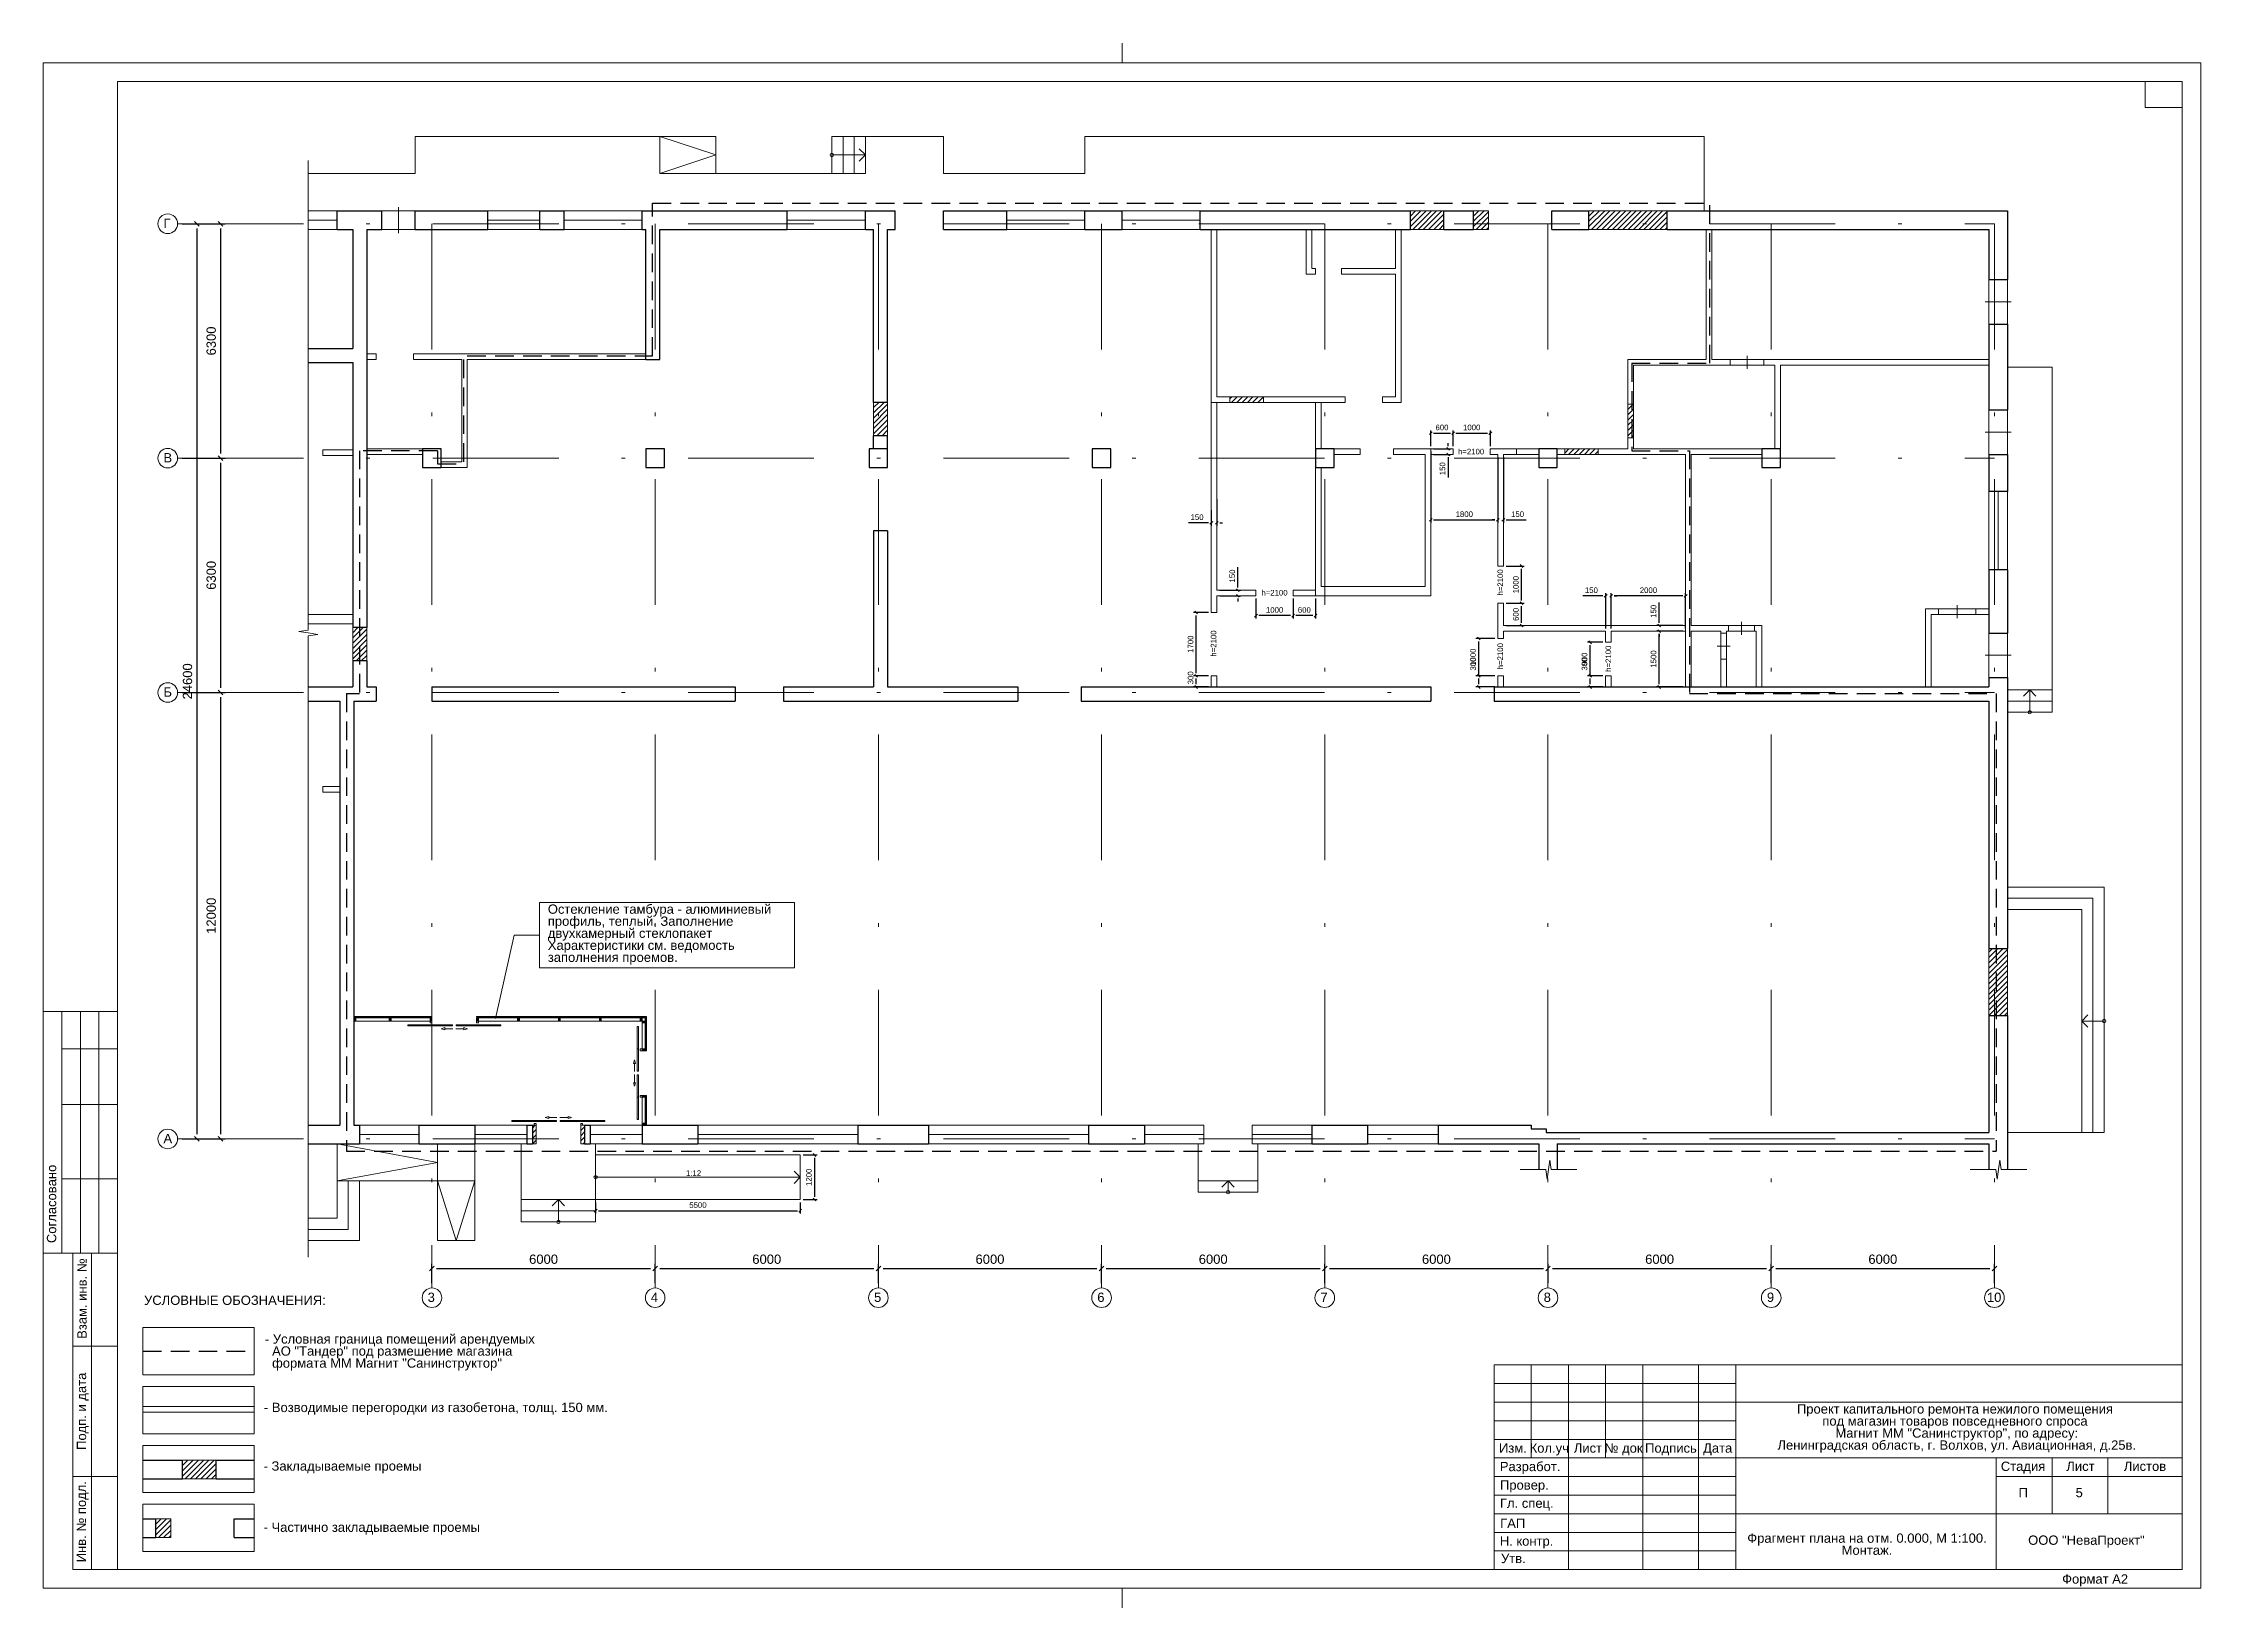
# Model space of a CAD drawing. Header units: metres. Extents: x -136 to 149, y -320 to -175.
# Drawn here: x 13.4 to 71.4, y -320.1 to -278.1 of the extents above; entities that cross this region are included whole.
import ezdxf
from ezdxf.enums import TextEntityAlignment as Align

# ---------------------------------------------------------------- set-up
doc = ezdxf.new("R2010")
doc.units = ezdxf.units.M
doc.header["$MEASUREMENT"] = 0
for name, pattern in [('( Dashed )', [0.75, 0.5, -0.25]), ('DGN Style 3', [5.91749, 4.226779, -1.690711]), ('DGN Style 4', [6.767072, 3.381423, -1.690711, 0.004227, -1.690711])]:
    doc.linetypes.add(name, pattern=pattern)
doc.layers.get('Defpoints').update_dxf_attribs({"lineweight": 0})
doc.styles.add('GOST 2.304', font='cs_gost2304.shx')
doc.styles.get("Standard").update_dxf_attribs({"font": 'cs_gost2304.shx'})
doc.styles.add('Style-Arial', font='arial.ttf')
doc.dimstyles.get("Standard").update_dxf_attribs({"dimtxt": 0.18, "dimasz": 0.18, "dimexe": 0.18, "dimexo": 0.0625, "dimgap": 0.09, "dimtad": 0, "dimtih": 1, "dimtoh": 1, "dimdec": 4, "dimzin": 0, "dimdsep": 46, "dimtxsty": 'Standard', "dimcen": 0.09, "dimadec": 0, "dimazin": 0, "dimtfac": 1, "dimtdec": 4, "dimtofl": 0, "dimtmove": 0, "dimatfit": 3, "dimfxl": 1, "dimtolj": 1, "dimtzin": 0, "dimarcsym": 0})

msp = doc.modelspace()

# ---------------------------------------------------------------- texts
at = {"color": 7, "linetype": 'Continuous', "lineweight": 30, "style": 'Style-Arial'}
for s, p in [('Г', (16.62888845, -282.79826017)), ('В', (16.62888845, -289.09826017)), ('Б', (16.62888845, -295.39826017)), ('А', (16.62888845, -307.39826017)), ('3', (23.73003378, -311.66536877)), ('4', (29.73003378, -311.66536877)), ('5', (35.73003378, -311.66536877)), ('6', (41.73003378, -311.66536877)), ('7', (47.73003378, -311.66536877)), ('8', (53.73003378, -311.66536877)), ('9', (59.73003378, -311.66536877)), ('10', (65.64400204, -311.66536877))]:
    msp.add_text(s, height=0.25, dxfattribs=at).set_placement(p, align=Align.TOP_LEFT)
at = {"color": 5, "linetype": 'Continuous', "lineweight": 0, "style": 'Style-Arial'}
for s, p in [('h=2100', (51.77879051, -289.05857192)), ('h=2100', (46.49365654, -292.85207316)), ('1:12', (30.87916074, -308.45322877))]:
    msp.add_text(s, height=0.15, dxfattribs=at).set_placement(p, align=Align.MIDDLE_CENTER)
for p in [(52.56205594, -292.57492295), (44.85621151, -294.2183174), (52.56205594, -294.55866207), (55.46739721, -294.62653521)]:
    msp.add_text('h=2100', height=0.15, rotation=90, dxfattribs=at).set_placement(p, align=Align.MIDDLE_CENTER)
at = {"color": 7, "linetype": 'DGN Style 3', "lineweight": 13, "style": 'Style-Arial'}
for s, p in [('УСЛОВНЫЕ ОБОЗНАЧЕНИЯ:', (16.10666371, -311.74523356)), ('- Возводимые перегородки из газобетона, толщ. 150 мм.', (19.32870511, -314.62639771))]:
    msp.add_text(s, height=0.25, dxfattribs=at).set_placement(p, align=Align.TOP_LEFT)
at = {"color": 5, "linetype": 'Continuous', "lineweight": 0, "insert": (26.96065703, -301.23165602), "char_height": 0.25, "attachment_point": 1, "line_spacing_factor": 0.776524, "style": 'Style-Arial'}
msp.add_mtext('Остекление тамбура - алюминиевый\\Pпрофиль, теплый. Заполнение\\Pдвухкамерный стеклопакет\\PХарактеристики см. ведомость\\Pзаполнения проемов.', dxfattribs=at)
at = {"color": 7, "linetype": 'DGN Style 3', "lineweight": 13, "char_height": 0.25, "attachment_point": 1, "style": 'Style-Arial'}
for s, insert, line_spacing_factor in [('- Условная граница помещений арендуемых\\P  АО "Тандер" под размешение магазина\\P  формата ММ Магнит "Санинструктор"', (19.35494812, -312.78638367), 0.776524), ('- Закладываемые проемы ', (19.32022904, -316.2016439), 1.2), ('- Частично закладываемые проемы ', (19.32022904, -317.84625839), 1.2)]:
    msp.add_mtext(s, dxfattribs=dict(at, insert=insert, line_spacing_factor=line_spacing_factor))
at = {"color": 7, "linetype": 'Continuous', "lineweight": 13, "char_height": 0.25, "line_spacing_factor": 0.776524, "style": 'Style-Arial'}
for s, insert, attachment_point in [('Проект капитального ремонта нежилого помещения\\Pпод магазин товаров повседневного спроса\\P Магнит ММ "Санинструктор", по адресу:\\P Ленинградская область, г. Волхов, ул. Авиационная, д.25в.', (64.78544256, -314.66750942), 2), ('Фрагмент плана на отм. 0.000, М 1:100.\\PМонтаж.', (62.42040204, -318.4279665), 5)]:
    msp.add_mtext(s, dxfattribs=dict(at, insert=insert, attachment_point=attachment_point))
at = {"color": 7, "linetype": 'Continuous', "lineweight": 0, "char_height": 0.25, "attachment_point": 5, "line_spacing_factor": 0.72, "style": 'GOST 2.304'}
for s, insert in [('\\fArial|b0|i0|c204204|p39;П', (66.62034453, -317.04241742)), ('\\fArial|b0|i0|c204204|p39;5', (68.12564349, -317.04241742))]:
    msp.add_mtext(s, dxfattribs=dict(at, insert=insert))

# ---------------------------------------------------------------- blocks, each defined once
blk = doc.blocks.new('*U414')
at = {"color": 7, "linetype": 'Continuous', "lineweight": 0}
for p, q in [((0.06, 102.5), (0.06, 105.15)), ((50.06, -75), (82.56, -75)), ((50.06, -77.5), (82.56, -77.5)), ((50.06, -80), (82.56, -80)), ((50.06, -87.5), (82.56, -87.5)), ((50.06, -90), (82.56, -90)), ((50.06, -92.5), (82.56, -92.5)), ((50.06, -95), (82.56, -95)), ((50.06, -97.5), (82.56, -97.5)), ((0.06, -105.15), (0.06, -102.5))]:
    blk.add_line(p, q, dxfattribs=at)
at = {"color": 7, "linetype": 'Continuous', "lineweight": 13}
for p, q in [((-134.94, 100), (142.56, 100)), ((-134.94, 100), (-134.94, -100)), ((137.56, 100), (137.56, 96.5)), ((142.56, 100), (142.56, -100)), ((137.56, 96.5), (142.56, 96.5)), ((-144.94, -25), (-134.94, -25)), ((-144.94, -25), (-144.94, -57.5)), ((-142.44, -25), (-142.44, -57.5)), ((-139.94, -25), (-139.94, -57.5)), ((-137.44, -25), (-137.44, -57.5)), ((-142.44, -30), (-134.94, -30)), ((-142.44, -37.5), (-134.94, -37.5)), ((-142.44, -47.5), (-134.94, -47.5)), ((-144.94, -57.5), (-134.94, -57.5)), ((-140.94, -57.5), (-134.94, -57.5)), ((-138.44, -100), (-138.44, -57.5)), ((-140.94, -70), (-134.94, -70)), ((50.06, -72.5), (142.56, -72.5)), ((50.06, -72.5), (50.06, -100)), ((55.06, -72.5), (55.06, -85)), ((60.06, -72.5), (60.06, -100)), ((65.06, -72.5), (65.06, -85)), ((70.06, -72.5), (70.06, -100)), ((77.56, -72.5), (77.56, -100)), ((82.56, -72.5), (82.56, -100)), ((82.56, -77.5), (142.56, -77.5)), ((50.06, -82.5), (82.56, -82.5)), ((50.06, -85), (82.56, -85)), ((82.56, -85), (142.56, -85)), ((-140.94, -87.5), (-134.94, -87.5)), ((117.56, -87.5), (142.56, -87.5)), ((82.56, -92.5), (142.56, -92.5)), ((-137.13, -100), (142.56, -100))]:
    blk.add_line(p, q, dxfattribs=at)
at = {"color": 7, "linetype": 'Continuous', "lineweight": 0, "flags": 128}
blk.add_lwpolyline([(145.06, -102.5), (145.06, 102.5), (-144.94, 102.5), (-144.94, -102.5), (145.06, -102.5)], close=True, dxfattribs=at)
at = {"color": 7, "linetype": 'Continuous', "lineweight": 13, "flags": 128}
for points in [[(-134.94, -100), (-140.94, -100), (-140.94, -57.5)], [(117.56, -85), (117.56, -100)], [(125.06, -85), (125.06, -92.5)], [(132.56, -85), (132.56, -92.5)]]:
    blk.add_lwpolyline(points, dxfattribs=at)
at = {"color": 7, "linetype": 'Continuous', "lineweight": 0, "style": 'Style-Arial'}
for s, p in [('Согласовано', (-143.81, -50.86)), ('Взам. инв. №', (-139.72, -63.58)), ('Подп. и дата', (-139.79, -78.73)), ('Инв. № подл.', (-139.81, -93.57))]:
    blk.add_text(s, height=1.2501, rotation=90, dxfattribs=at).set_placement(p, align=Align.MIDDLE_CENTER)
for s, p in [('Изм.', (52.6, -83.67)), ('Кол.уч', (57.49, -83.67)), ('Лист', (62.68, -83.67)), ('№ док', (67.47, -83.67)), ('Подпись', (73.84, -83.67)), ('Дата', (80.12, -83.67)), ('Разработ.', (54.91, -86.15)), ('Стадия', (121.16, -86.12)), ('Лист', (128.88, -86.12)), ('Листов', (137.55, -86.12)), ('Провер.', (54.14, -88.64)), ('Гл. спец.', (54.47, -91.08)), ('Н. контр.', (54.44, -96.17)), ('ГАП', (52.57, -93.79)), ('ООО "НеваПроект"', (129.68, -96.05)), ('Утв.', (52.66, -98.51)), ('Формат А2', (130.85, -101.27))]:
    blk.add_text(s, height=1.25, dxfattribs=at).set_placement(p, align=Align.MIDDLE_CENTER)
blk = doc.blocks.new('формат А2(верт)')
at = {"color": 7, "linetype": 'Continuous', "lineweight": 13}
blk.add_blockref('*U414', (144.94, -102.5), dxfattribs=at)
blk = doc.blocks.new('*U394')
at = {"color": 7, "linetype": 'Continuous', "lineweight": 0}
for p in [(-0.164, 0.159), (0, -0.277), (0.164, 0.159)]:
    blk.add_line(p, (0, 0.323), dxfattribs=at)
blk.add_circle((0, -0.277), 0.0461, dxfattribs=at)
blk = doc.blocks.new('*U395')
at = {"color": 7, "linetype": 'Continuous', "lineweight": 0}
for p in [(-0.164, 0.009), (0, -0.127), (0.164, 0.009)]:
    blk.add_line(p, (0, 0.173), dxfattribs=at)
blk.add_circle((0, -0.127), 0.0461, dxfattribs=at)
blk = doc.blocks.new('_Oblique-1')
at = {"color": 0, "linetype": 'ByBlock', "lineweight": -2}
blk.add_line((0.5, 0.5), (-0.5, -0.5), dxfattribs=at)
blk = doc.blocks.new('*D433')
at = {"color": 0, "linetype": 'Continuous', "lineweight": -2, "transparency": 16777216}
for p, q in [((17.133, -282.935), (17.654, -282.935)), ((17.529, -283.06), (17.529, -307.41)), ((17.133, -307.535), (17.654, -307.535))]:
    blk.add_line(p, q, dxfattribs=at)
at = {"layer": 'Defpoints', "color": 0, "linetype": 'Continuous', "lineweight": 30, "transparency": 16777216}
for p in [(17.008, -282.935), (17.008, -307.535), (17.529, -307.535)]:
    blk.add_point(p, dxfattribs=at)
at = {"color": 0, "linetype": 'Continuous', "lineweight": -2, "transparency": 16777216, "xscale": 0.125, "yscale": 0.125, "zscale": 0.125}
for p, rotation in [((17.529, -282.935), 90), ((17.529, -307.535), 270)]:
    blk.add_blockref('_Oblique-1', p, dxfattribs=dict(at, rotation=rotation))
at = {"color": 0, "linetype": 'Continuous', "lineweight": 0, "transparency": 16777216, "insert": (17.276, -295.235), "char_height": 0.25, "attachment_point": 5, "rotation": 90, "style": 'Style-Arial'}
blk.add_mtext('\\A1;24600', dxfattribs=at)
blk = doc.blocks.new('*D436')
at = {"color": 0, "linetype": 'Continuous', "lineweight": -2, "transparency": 16777216}
for p, q in [((17.133, -282.935), (18.291, -282.935)), ((18.166, -283.06), (18.166, -289.11)), ((17.133, -289.235), (18.291, -289.235))]:
    blk.add_line(p, q, dxfattribs=at)
at = {"layer": 'Defpoints', "color": 0, "linetype": 'Continuous', "lineweight": 30, "transparency": 16777216}
for p in [(17.008, -282.935), (17.008, -289.235), (18.166, -289.235)]:
    blk.add_point(p, dxfattribs=at)
at = {"color": 0, "linetype": 'Continuous', "lineweight": -2, "transparency": 16777216, "xscale": 0.125, "yscale": 0.125, "zscale": 0.125}
for p, rotation in [((18.166, -282.935), 90), ((18.166, -289.235), 270)]:
    blk.add_blockref('_Oblique-1', p, dxfattribs=dict(at, rotation=rotation))
at = {"color": 0, "linetype": 'Continuous', "lineweight": 0, "transparency": 16777216, "insert": (17.913, -286.085), "char_height": 0.25, "attachment_point": 5, "rotation": 90, "style": 'Style-Arial'}
blk.add_mtext('\\A1;6300', dxfattribs=at)
blk = doc.blocks.new('*D434')
at = {"color": 0, "linetype": 'Continuous', "lineweight": -2, "transparency": 16777216}
for p, q in [((17.133, -289.235), (18.291, -289.235)), ((18.166, -289.36), (18.166, -295.41)), ((17.133, -295.535), (18.291, -295.535))]:
    blk.add_line(p, q, dxfattribs=at)
at = {"layer": 'Defpoints', "color": 0, "linetype": 'Continuous', "lineweight": 30, "transparency": 16777216}
for p in [(17.008, -289.235), (17.008, -295.535), (18.166, -295.535)]:
    blk.add_point(p, dxfattribs=at)
at = {"color": 0, "linetype": 'Continuous', "lineweight": -2, "transparency": 16777216, "xscale": 0.125, "yscale": 0.125, "zscale": 0.125}
for p, rotation in [((18.166, -289.235), 90), ((18.166, -295.535), 270)]:
    blk.add_blockref('_Oblique-1', p, dxfattribs=dict(at, rotation=rotation))
at = {"color": 0, "linetype": 'Continuous', "lineweight": 0, "transparency": 16777216, "insert": (17.913, -292.385), "char_height": 0.25, "attachment_point": 5, "rotation": 90, "style": 'Style-Arial'}
blk.add_mtext('\\A1;6300', dxfattribs=at)
blk = doc.blocks.new('*D435')
at = {"color": 0, "linetype": 'Continuous', "lineweight": -2, "transparency": 16777216}
for p, q in [((17.133, -295.535), (18.291, -295.535)), ((18.166, -295.66), (18.166, -307.41)), ((17.133, -307.535), (18.291, -307.535))]:
    blk.add_line(p, q, dxfattribs=at)
at = {"layer": 'Defpoints', "color": 0, "linetype": 'Continuous', "lineweight": 30, "transparency": 16777216}
for p in [(17.008, -295.535), (17.008, -307.535), (18.166, -307.535)]:
    blk.add_point(p, dxfattribs=at)
at = {"color": 0, "linetype": 'Continuous', "lineweight": -2, "transparency": 16777216, "xscale": 0.125, "yscale": 0.125, "zscale": 0.125}
for p, rotation in [((18.166, -295.535), 90), ((18.166, -307.535), 270)]:
    blk.add_blockref('_Oblique-1', p, dxfattribs=dict(at, rotation=rotation))
at = {"color": 0, "linetype": 'Continuous', "lineweight": 0, "transparency": 16777216, "insert": (17.913, -301.535), "char_height": 0.25, "attachment_point": 5, "rotation": 90, "style": 'Style-Arial'}
blk.add_mtext('\\A1;12000', dxfattribs=at)
blk = doc.blocks.new('*U410')
at = {"color": 7, "linetype": 'Continuous', "lineweight": 0}
for p, q in [((0, 0.098), (0, 1.018)), ((-0.34, 0.049), (0, 0.098)), ((-0.34, 0.049), (0, 0)), ((0.34, -0.049), (0, 0)), ((0.34, -0.049), (0, -0.098)), ((0, -1.018), (0, -0.098))]:
    blk.add_line(p, q, dxfattribs=at)
blk = doc.blocks.new('*U411')
at = {"color": 7, "linetype": 'Continuous', "lineweight": 0}
for p in [(0.309, 0.164), (-0.427, 0), (0.309, -0.164)]:
    blk.add_line(p, (0.473, 0), dxfattribs=at)
blk.add_circle((-0.427, 0), 0.0461, dxfattribs=at)
blk = doc.blocks.new('*D443')
at = {"color": 0, "linetype": 'Continuous', "lineweight": -2, "transparency": 16777216}
for p, q in [((23.846, -311.414), (23.846, -310.896)), ((23.971, -311.021), (29.721, -311.021)), ((29.846, -311.414), (29.846, -310.896))]:
    blk.add_line(p, q, dxfattribs=at)
at = {"layer": 'Defpoints', "color": 0, "linetype": 'Continuous', "lineweight": 30, "transparency": 16777216}
for p in [(29.846, -311.021), (23.846, -311.539), (29.846, -311.539)]:
    blk.add_point(p, dxfattribs=at)
at = {"color": 0, "linetype": 'Continuous', "lineweight": -2, "transparency": 16777216, "xscale": 0.125, "yscale": 0.125, "zscale": 0.125, "rotation": 180}
blk.add_blockref('_Oblique-1', (23.846, -311.021), dxfattribs=at)
at = {"color": 0, "linetype": 'Continuous', "lineweight": -2, "transparency": 16777216, "xscale": 0.125, "yscale": 0.125, "zscale": 0.125}
blk.add_blockref('_Oblique-1', (29.846, -311.021), dxfattribs=at)
at = {"color": 0, "linetype": 'Continuous', "lineweight": 0, "transparency": 16777216, "insert": (26.846, -310.769), "char_height": 0.25, "attachment_point": 5, "style": 'Style-Arial'}
blk.add_mtext('\\A1;6000', dxfattribs=at)
blk = doc.blocks.new('*D437')
at = {"color": 0, "linetype": 'Continuous', "lineweight": -2, "transparency": 16777216}
for p, q in [((29.846, -311.414), (29.846, -310.896)), ((29.971, -311.021), (35.721, -311.021)), ((35.846, -311.414), (35.846, -310.896))]:
    blk.add_line(p, q, dxfattribs=at)
at = {"layer": 'Defpoints', "color": 0, "linetype": 'Continuous', "lineweight": 30, "transparency": 16777216}
for p in [(35.846, -311.021), (29.846, -311.539), (35.846, -311.539)]:
    blk.add_point(p, dxfattribs=at)
at = {"color": 0, "linetype": 'Continuous', "lineweight": -2, "transparency": 16777216, "xscale": 0.125, "yscale": 0.125, "zscale": 0.125, "rotation": 180}
blk.add_blockref('_Oblique-1', (29.846, -311.021), dxfattribs=at)
at = {"color": 0, "linetype": 'Continuous', "lineweight": -2, "transparency": 16777216, "xscale": 0.125, "yscale": 0.125, "zscale": 0.125}
blk.add_blockref('_Oblique-1', (35.846, -311.021), dxfattribs=at)
at = {"color": 0, "linetype": 'Continuous', "lineweight": 0, "transparency": 16777216, "insert": (32.846, -310.769), "char_height": 0.25, "attachment_point": 5, "style": 'Style-Arial'}
blk.add_mtext('\\A1;6000', dxfattribs=at)
blk = doc.blocks.new('*D438')
at = {"color": 0, "linetype": 'Continuous', "lineweight": -2, "transparency": 16777216}
for p, q in [((35.846, -311.414), (35.846, -310.896)), ((35.971, -311.021), (41.721, -311.021)), ((41.846, -311.414), (41.846, -310.896))]:
    blk.add_line(p, q, dxfattribs=at)
at = {"layer": 'Defpoints', "color": 0, "linetype": 'Continuous', "lineweight": 30, "transparency": 16777216}
for p in [(41.846, -311.021), (35.846, -311.539), (41.846, -311.539)]:
    blk.add_point(p, dxfattribs=at)
at = {"color": 0, "linetype": 'Continuous', "lineweight": -2, "transparency": 16777216, "xscale": 0.125, "yscale": 0.125, "zscale": 0.125, "rotation": 180}
blk.add_blockref('_Oblique-1', (35.846, -311.021), dxfattribs=at)
at = {"color": 0, "linetype": 'Continuous', "lineweight": -2, "transparency": 16777216, "xscale": 0.125, "yscale": 0.125, "zscale": 0.125}
blk.add_blockref('_Oblique-1', (41.846, -311.021), dxfattribs=at)
at = {"color": 0, "linetype": 'Continuous', "lineweight": 0, "transparency": 16777216, "insert": (38.846, -310.769), "char_height": 0.25, "attachment_point": 5, "style": 'Style-Arial'}
blk.add_mtext('\\A1;6000', dxfattribs=at)
blk = doc.blocks.new('*D439')
at = {"color": 0, "linetype": 'Continuous', "lineweight": -2, "transparency": 16777216}
for p, q in [((41.846, -311.414), (41.846, -310.896)), ((41.971, -311.021), (47.721, -311.021)), ((47.846, -311.414), (47.846, -310.896))]:
    blk.add_line(p, q, dxfattribs=at)
at = {"layer": 'Defpoints', "color": 0, "linetype": 'Continuous', "lineweight": 30, "transparency": 16777216}
for p in [(47.846, -311.021), (41.846, -311.539), (47.846, -311.539)]:
    blk.add_point(p, dxfattribs=at)
at = {"color": 0, "linetype": 'Continuous', "lineweight": -2, "transparency": 16777216, "xscale": 0.125, "yscale": 0.125, "zscale": 0.125, "rotation": 180}
blk.add_blockref('_Oblique-1', (41.846, -311.021), dxfattribs=at)
at = {"color": 0, "linetype": 'Continuous', "lineweight": -2, "transparency": 16777216, "xscale": 0.125, "yscale": 0.125, "zscale": 0.125}
blk.add_blockref('_Oblique-1', (47.846, -311.021), dxfattribs=at)
at = {"color": 0, "linetype": 'Continuous', "lineweight": 0, "transparency": 16777216, "insert": (44.846, -310.769), "char_height": 0.25, "attachment_point": 5, "style": 'Style-Arial'}
blk.add_mtext('\\A1;6000', dxfattribs=at)
blk = doc.blocks.new('*D440')
at = {"color": 0, "linetype": 'Continuous', "lineweight": -2, "transparency": 16777216}
for p, q in [((47.846, -311.414), (47.846, -310.896)), ((47.971, -311.021), (53.721, -311.021)), ((53.846, -311.414), (53.846, -310.896))]:
    blk.add_line(p, q, dxfattribs=at)
at = {"layer": 'Defpoints', "color": 0, "linetype": 'Continuous', "lineweight": 30, "transparency": 16777216}
for p in [(53.846, -311.021), (47.846, -311.539), (53.846, -311.539)]:
    blk.add_point(p, dxfattribs=at)
at = {"color": 0, "linetype": 'Continuous', "lineweight": -2, "transparency": 16777216, "xscale": 0.125, "yscale": 0.125, "zscale": 0.125, "rotation": 180}
blk.add_blockref('_Oblique-1', (47.846, -311.021), dxfattribs=at)
at = {"color": 0, "linetype": 'Continuous', "lineweight": -2, "transparency": 16777216, "xscale": 0.125, "yscale": 0.125, "zscale": 0.125}
blk.add_blockref('_Oblique-1', (53.846, -311.021), dxfattribs=at)
at = {"color": 0, "linetype": 'Continuous', "lineweight": 0, "transparency": 16777216, "insert": (50.846, -310.769), "char_height": 0.25, "attachment_point": 5, "style": 'Style-Arial'}
blk.add_mtext('\\A1;6000', dxfattribs=at)
blk = doc.blocks.new('*D441')
at = {"color": 0, "linetype": 'Continuous', "lineweight": -2, "transparency": 16777216}
for p, q in [((53.846, -311.414), (53.846, -310.896)), ((53.971, -311.021), (59.721, -311.021)), ((59.846, -311.414), (59.846, -310.896))]:
    blk.add_line(p, q, dxfattribs=at)
at = {"layer": 'Defpoints', "color": 0, "linetype": 'Continuous', "lineweight": 30, "transparency": 16777216}
for p in [(59.846, -311.021), (53.846, -311.539), (59.846, -311.539)]:
    blk.add_point(p, dxfattribs=at)
at = {"color": 0, "linetype": 'Continuous', "lineweight": -2, "transparency": 16777216, "xscale": 0.125, "yscale": 0.125, "zscale": 0.125, "rotation": 180}
blk.add_blockref('_Oblique-1', (53.846, -311.021), dxfattribs=at)
at = {"color": 0, "linetype": 'Continuous', "lineweight": -2, "transparency": 16777216, "xscale": 0.125, "yscale": 0.125, "zscale": 0.125}
blk.add_blockref('_Oblique-1', (59.846, -311.021), dxfattribs=at)
at = {"color": 0, "linetype": 'Continuous', "lineweight": 0, "transparency": 16777216, "insert": (56.846, -310.769), "char_height": 0.25, "attachment_point": 5, "style": 'Style-Arial'}
blk.add_mtext('\\A1;6000', dxfattribs=at)
blk = doc.blocks.new('*D442')
at = {"color": 0, "linetype": 'Continuous', "lineweight": -2, "transparency": 16777216}
for p, q in [((59.846, -311.414), (59.846, -310.896)), ((59.971, -311.021), (65.721, -311.021)), ((65.846, -311.414), (65.846, -310.896))]:
    blk.add_line(p, q, dxfattribs=at)
at = {"layer": 'Defpoints', "color": 0, "linetype": 'Continuous', "lineweight": 30, "transparency": 16777216}
for p in [(65.846, -311.021), (59.846, -311.539), (65.846, -311.539)]:
    blk.add_point(p, dxfattribs=at)
at = {"color": 0, "linetype": 'Continuous', "lineweight": -2, "transparency": 16777216, "xscale": 0.125, "yscale": 0.125, "zscale": 0.125, "rotation": 180}
blk.add_blockref('_Oblique-1', (59.846, -311.021), dxfattribs=at)
at = {"color": 0, "linetype": 'Continuous', "lineweight": -2, "transparency": 16777216, "xscale": 0.125, "yscale": 0.125, "zscale": 0.125}
blk.add_blockref('_Oblique-1', (65.846, -311.021), dxfattribs=at)
at = {"color": 0, "linetype": 'Continuous', "lineweight": 0, "transparency": 16777216, "insert": (62.846, -310.769), "char_height": 0.25, "attachment_point": 5, "style": 'Style-Arial'}
blk.add_mtext('\\A1;6000', dxfattribs=at)
blk = doc.blocks.new('*U426')
at = {"color": 30, "linetype": '( Dashed )', "lineweight": 30}
for p, q in [((-13.945, 12.74), (14.475, 12.74)), ((-13.945, 8.64), (-13.945, 12.74)), ((14.475, 8.44), (14.475, 12.74)), ((-19.025, 8.54), (-19.025, 5.74)), ((-18.925, 8.64), (-13.945, 8.64)), ((12.375, 8.44), (14.475, 8.44)), ((12.375, 8.44), (12.375, 6.09)), ((-21.825, 6.09), (-21.825, -0.44)), ((-19.725, 6.09), (-21.825, 6.09)), ((-19.725, 6.09), (-19.725, 5.74)), ((12.375, 6.09), (13.925, 6.09)), ((13.925, 6.09), (13.925, -0.44)), ((-19.725, 5.74), (-19.025, 5.74)), ((-22.175, -0.44), (-22.175, -12.74)), ((-22.175, -0.44), (-21.825, -0.44)), ((13.925, -0.44), (22.175, -0.44)), ((22.175, -0.44), (22.175, -12.74)), ((-22.175, -12.74), (22.175, -12.74))]:
    blk.add_line(p, q, dxfattribs=at)
blk = doc.blocks.new('*D445')
at = {"color": 0, "linetype": 'Continuous', "lineweight": -2, "transparency": 16777216}
for p, q in [((44.721, -295.085), (44.315, -295.085)), ((44.39, -295.31), (44.39, -295.16)), ((44.721, -295.385), (44.315, -295.385))]:
    blk.add_line(p, q, dxfattribs=at)
at = {"layer": 'Defpoints', "color": 0, "linetype": 'Continuous', "lineweight": 30, "transparency": 16777216}
for p in [(44.39, -295.085), (44.796, -295.085), (44.796, -295.385)]:
    blk.add_point(p, dxfattribs=at)
at = {"color": 0, "linetype": 'Continuous', "lineweight": -2, "transparency": 16777216, "xscale": 0.075, "yscale": 0.075, "zscale": 0.075}
for p, rotation in [((44.39, -295.085), 90), ((44.39, -295.385), 270)]:
    blk.add_blockref('_Oblique-1', p, dxfattribs=dict(at, rotation=rotation))
at = {"color": 0, "linetype": 'Continuous', "lineweight": 0, "transparency": 16777216, "insert": (44.238, -295.14), "char_height": 0.15, "attachment_point": 5, "rotation": 90, "style": 'Style-Arial'}
blk.add_mtext('\\A1;300', dxfattribs=at)
blk = doc.blocks.new('*D444')
at = {"color": 0, "linetype": 'Continuous', "lineweight": -2, "transparency": 16777216}
for p, q in [((44.721, -293.385), (44.315, -293.385)), ((44.39, -295.01), (44.39, -293.46)), ((44.721, -295.085), (44.315, -295.085))]:
    blk.add_line(p, q, dxfattribs=at)
at = {"layer": 'Defpoints', "color": 0, "linetype": 'Continuous', "lineweight": 30, "transparency": 16777216}
for p in [(44.39, -293.385), (44.796, -293.385), (44.796, -295.085)]:
    blk.add_point(p, dxfattribs=at)
at = {"color": 0, "linetype": 'Continuous', "lineweight": -2, "transparency": 16777216, "xscale": 0.075, "yscale": 0.075, "zscale": 0.075}
for p, rotation in [((44.39, -293.385), 90), ((44.39, -295.085), 270)]:
    blk.add_blockref('_Oblique-1', p, dxfattribs=dict(at, rotation=rotation))
at = {"color": 0, "linetype": 'Continuous', "lineweight": 0, "transparency": 16777216, "insert": (44.238, -294.235), "char_height": 0.15, "attachment_point": 5, "rotation": 90, "style": 'Style-Arial'}
blk.add_mtext('\\A1;1700', dxfattribs=at)
blk = doc.blocks.new('*D447')
at = {"color": 0, "linetype": 'Continuous', "lineweight": -2, "transparency": 16777216}
for p, q in [((46.996, -293.01), (46.996, -293.543)), ((47.521, -293.468), (47.071, -293.468)), ((47.596, -293.01), (47.596, -293.543))]:
    blk.add_line(p, q, dxfattribs=at)
at = {"layer": 'Defpoints', "color": 0, "linetype": 'Continuous', "lineweight": 30, "transparency": 16777216}
for p in [(46.996, -292.935), (46.996, -293.468), (47.596, -292.935)]:
    blk.add_point(p, dxfattribs=at)
at = {"color": 0, "linetype": 'Continuous', "lineweight": -2, "transparency": 16777216, "xscale": 0.075, "yscale": 0.075, "zscale": 0.075, "rotation": 180}
blk.add_blockref('_Oblique-1', (46.996, -293.468), dxfattribs=at)
at = {"color": 0, "linetype": 'Continuous', "lineweight": -2, "transparency": 16777216, "xscale": 0.075, "yscale": 0.075, "zscale": 0.075}
blk.add_blockref('_Oblique-1', (47.596, -293.468), dxfattribs=at)
at = {"color": 0, "linetype": 'Continuous', "lineweight": 0, "transparency": 16777216, "insert": (47.296, -293.316), "char_height": 0.15, "attachment_point": 5, "style": 'Style-Arial'}
blk.add_mtext('\\A1;600', dxfattribs=at)
blk = doc.blocks.new('*D446')
at = {"color": 0, "linetype": 'Continuous', "lineweight": -2, "transparency": 16777216}
for p, q in [((45.996, -293.01), (45.996, -293.543)), ((46.921, -293.468), (46.071, -293.468)), ((46.996, -293.01), (46.996, -293.543))]:
    blk.add_line(p, q, dxfattribs=at)
at = {"layer": 'Defpoints', "color": 0, "linetype": 'Continuous', "lineweight": 30, "transparency": 16777216}
for p in [(45.996, -292.935), (45.996, -293.468), (46.996, -292.935)]:
    blk.add_point(p, dxfattribs=at)
at = {"color": 0, "linetype": 'Continuous', "lineweight": -2, "transparency": 16777216, "xscale": 0.075, "yscale": 0.075, "zscale": 0.075, "rotation": 180}
blk.add_blockref('_Oblique-1', (45.996, -293.468), dxfattribs=at)
at = {"color": 0, "linetype": 'Continuous', "lineweight": -2, "transparency": 16777216, "xscale": 0.075, "yscale": 0.075, "zscale": 0.075}
blk.add_blockref('_Oblique-1', (46.996, -293.468), dxfattribs=at)
at = {"color": 0, "linetype": 'Continuous', "lineweight": 0, "transparency": 16777216, "insert": (46.496, -293.316), "char_height": 0.15, "attachment_point": 5, "style": 'Style-Arial'}
blk.add_mtext('\\A1;1000', dxfattribs=at)
blk = doc.blocks.new('*D449')
at = {"color": 0, "linetype": 'Continuous', "lineweight": -2, "transparency": 16777216}
for p, q in [((51.984, -295.085), (51.984, -294.529)), ((52.421, -295.085), (51.909, -295.085)), ((51.984, -295.31), (51.984, -295.16)), ((52.421, -295.385), (51.909, -295.385))]:
    blk.add_line(p, q, dxfattribs=at)
at = {"layer": 'Defpoints', "color": 0, "linetype": 'Continuous', "lineweight": 30, "transparency": 16777216}
for p in [(51.984, -295.085), (52.496, -295.085), (52.496, -295.385)]:
    blk.add_point(p, dxfattribs=at)
at = {"color": 0, "linetype": 'Continuous', "lineweight": -2, "transparency": 16777216, "xscale": 0.075, "yscale": 0.075, "zscale": 0.075}
for p, rotation in [((51.984, -295.085), 90), ((51.984, -295.385), 270)]:
    blk.add_blockref('_Oblique-1', p, dxfattribs=dict(at, rotation=rotation))
at = {"color": 0, "linetype": 'Continuous', "lineweight": 0, "transparency": 16777216, "insert": (51.833, -294.77), "char_height": 0.15, "attachment_point": 5, "rotation": 90, "style": 'Style-Arial'}
blk.add_mtext('\\A1;300', dxfattribs=at)
blk = doc.blocks.new('*D448')
at = {"color": 0, "linetype": 'Continuous', "lineweight": -2, "transparency": 16777216}
for p, q in [((52.421, -294.085), (51.909, -294.085)), ((51.984, -295.01), (51.984, -294.16)), ((52.421, -295.085), (51.909, -295.085))]:
    blk.add_line(p, q, dxfattribs=at)
at = {"layer": 'Defpoints', "color": 0, "linetype": 'Continuous', "lineweight": 30, "transparency": 16777216}
for p in [(51.984, -294.085), (52.496, -294.085), (52.496, -295.085)]:
    blk.add_point(p, dxfattribs=at)
at = {"color": 0, "linetype": 'Continuous', "lineweight": -2, "transparency": 16777216, "xscale": 0.075, "yscale": 0.075, "zscale": 0.075}
for p, rotation in [((51.984, -294.085), 90), ((51.984, -295.085), 270)]:
    blk.add_blockref('_Oblique-1', p, dxfattribs=dict(at, rotation=rotation))
at = {"color": 0, "linetype": 'Continuous', "lineweight": 0, "transparency": 16777216, "insert": (51.833, -294.585), "char_height": 0.15, "attachment_point": 5, "rotation": 90, "style": 'Style-Arial'}
blk.add_mtext('\\A1;1000', dxfattribs=at)
blk = doc.blocks.new('*D451')
at = {"color": 0, "linetype": 'Continuous', "lineweight": -2, "transparency": 16777216}
for p, q in [((54.979, -295.085), (54.979, -294.529)), ((55.321, -295.085), (54.904, -295.085)), ((54.979, -295.31), (54.979, -295.16)), ((55.321, -295.385), (54.904, -295.385))]:
    blk.add_line(p, q, dxfattribs=at)
at = {"layer": 'Defpoints', "color": 0, "linetype": 'Continuous', "lineweight": 30, "transparency": 16777216}
for p in [(54.979, -295.085), (55.396, -295.085), (55.396, -295.385)]:
    blk.add_point(p, dxfattribs=at)
at = {"color": 0, "linetype": 'Continuous', "lineweight": -2, "transparency": 16777216, "xscale": 0.075, "yscale": 0.075, "zscale": 0.075}
for p, rotation in [((54.979, -295.085), 90), ((54.979, -295.385), 270)]:
    blk.add_blockref('_Oblique-1', p, dxfattribs=dict(at, rotation=rotation))
at = {"color": 0, "linetype": 'Continuous', "lineweight": 0, "transparency": 16777216, "insert": (54.827, -294.77), "char_height": 0.15, "attachment_point": 5, "rotation": 90, "style": 'Style-Arial'}
blk.add_mtext('\\A1;300', dxfattribs=at)
blk = doc.blocks.new('*D450')
at = {"color": 0, "linetype": 'Continuous', "lineweight": -2, "transparency": 16777216}
for p, q in [((55.321, -294.185), (54.904, -294.185)), ((54.979, -295.01), (54.979, -294.26)), ((55.321, -295.085), (54.904, -295.085))]:
    blk.add_line(p, q, dxfattribs=at)
at = {"layer": 'Defpoints', "color": 0, "linetype": 'Continuous', "lineweight": 30, "transparency": 16777216}
for p in [(54.979, -294.185), (55.396, -294.185), (55.396, -295.085)]:
    blk.add_point(p, dxfattribs=at)
at = {"color": 0, "linetype": 'Continuous', "lineweight": -2, "transparency": 16777216, "xscale": 0.075, "yscale": 0.075, "zscale": 0.075}
for p, rotation in [((54.979, -294.185), 90), ((54.979, -295.085), 270)]:
    blk.add_blockref('_Oblique-1', p, dxfattribs=dict(at, rotation=rotation))
at = {"color": 0, "linetype": 'Continuous', "lineweight": 0, "transparency": 16777216, "insert": (54.827, -294.635), "char_height": 0.15, "attachment_point": 5, "rotation": 90, "style": 'Style-Arial'}
blk.add_mtext('\\A1;900', dxfattribs=at)
blk = doc.blocks.new('*D452')
at = {"color": 0, "linetype": 'Continuous', "lineweight": -2, "transparency": 16777216}
for p, q in [((50.696, -289.06), (50.696, -290.969)), ((52.496, -289.21), (52.496, -290.969)), ((50.771, -290.894), (52.421, -290.894))]:
    blk.add_line(p, q, dxfattribs=at)
at = {"layer": 'Defpoints', "color": 0, "linetype": 'Continuous', "lineweight": 30, "transparency": 16777216}
for p in [(50.696, -288.985), (52.496, -289.135), (52.496, -290.894)]:
    blk.add_point(p, dxfattribs=at)
at = {"color": 0, "linetype": 'Continuous', "lineweight": -2, "transparency": 16777216, "xscale": 0.075, "yscale": 0.075, "zscale": 0.075, "rotation": 180}
blk.add_blockref('_Oblique-1', (50.696, -290.894), dxfattribs=at)
at = {"color": 0, "linetype": 'Continuous', "lineweight": -2, "transparency": 16777216, "xscale": 0.075, "yscale": 0.075, "zscale": 0.075}
blk.add_blockref('_Oblique-1', (52.496, -290.894), dxfattribs=at)
at = {"color": 0, "linetype": 'Continuous', "lineweight": 0, "transparency": 16777216, "insert": (51.596, -290.742), "char_height": 0.15, "attachment_point": 5, "style": 'Style-Arial'}
blk.add_mtext('\\A1;1800', dxfattribs=at)
blk = doc.blocks.new('*D454')
at = {"color": 0, "linetype": 'Continuous', "lineweight": -2, "transparency": 16777216}
for p, q in [((52.721, -293.135), (53.209, -293.135)), ((53.134, -293.66), (53.134, -293.21)), ((52.721, -293.735), (53.209, -293.735))]:
    blk.add_line(p, q, dxfattribs=at)
at = {"layer": 'Defpoints', "color": 0, "linetype": 'Continuous', "lineweight": 30, "transparency": 16777216}
for p in [(52.646, -293.135), (53.134, -293.135), (52.646, -293.735)]:
    blk.add_point(p, dxfattribs=at)
at = {"color": 0, "linetype": 'Continuous', "lineweight": -2, "transparency": 16777216, "xscale": 0.075, "yscale": 0.075, "zscale": 0.075}
for p, rotation in [((53.134, -293.135), 90), ((53.134, -293.735), 270)]:
    blk.add_blockref('_Oblique-1', p, dxfattribs=dict(at, rotation=rotation))
at = {"color": 0, "linetype": 'Continuous', "lineweight": 0, "transparency": 16777216, "insert": (52.983, -293.435), "char_height": 0.15, "attachment_point": 5, "rotation": 90, "style": 'Style-Arial'}
blk.add_mtext('\\A1;600', dxfattribs=at)
blk = doc.blocks.new('*D453')
at = {"color": 0, "linetype": 'Continuous', "lineweight": -2, "transparency": 16777216}
for p, q in [((52.721, -292.135), (53.209, -292.135)), ((53.134, -293.06), (53.134, -292.21)), ((52.721, -293.135), (53.209, -293.135))]:
    blk.add_line(p, q, dxfattribs=at)
at = {"layer": 'Defpoints', "color": 0, "linetype": 'Continuous', "lineweight": 30, "transparency": 16777216}
for p in [(52.646, -292.135), (53.134, -292.135), (52.646, -293.135)]:
    blk.add_point(p, dxfattribs=at)
at = {"color": 0, "linetype": 'Continuous', "lineweight": -2, "transparency": 16777216, "xscale": 0.075, "yscale": 0.075, "zscale": 0.075}
for p, rotation in [((53.134, -292.135), 90), ((53.134, -293.135), 270)]:
    blk.add_blockref('_Oblique-1', p, dxfattribs=dict(at, rotation=rotation))
at = {"color": 0, "linetype": 'Continuous', "lineweight": 0, "transparency": 16777216, "insert": (52.983, -292.635), "char_height": 0.15, "attachment_point": 5, "rotation": 90, "style": 'Style-Arial'}
blk.add_mtext('\\A1;1000', dxfattribs=at)
blk = doc.blocks.new('*D456')
at = {"color": 0, "linetype": 'Continuous', "lineweight": -2, "transparency": 16777216}
for p, q in [((50.696, -288.91), (50.696, -288.487)), ((50.771, -288.562), (51.221, -288.562)), ((51.296, -288.91), (51.296, -288.487))]:
    blk.add_line(p, q, dxfattribs=at)
at = {"layer": 'Defpoints', "color": 0, "linetype": 'Continuous', "lineweight": 30, "transparency": 16777216}
for p in [(51.296, -288.562), (50.696, -288.985), (51.296, -288.985)]:
    blk.add_point(p, dxfattribs=at)
at = {"color": 0, "linetype": 'Continuous', "lineweight": -2, "transparency": 16777216, "xscale": 0.075, "yscale": 0.075, "zscale": 0.075, "rotation": 180}
blk.add_blockref('_Oblique-1', (50.696, -288.562), dxfattribs=at)
at = {"color": 0, "linetype": 'Continuous', "lineweight": -2, "transparency": 16777216, "xscale": 0.075, "yscale": 0.075, "zscale": 0.075}
blk.add_blockref('_Oblique-1', (51.296, -288.562), dxfattribs=at)
at = {"color": 0, "linetype": 'Continuous', "lineweight": 0, "transparency": 16777216, "insert": (50.996, -288.41), "char_height": 0.15, "attachment_point": 5, "style": 'Style-Arial'}
blk.add_mtext('\\A1;600', dxfattribs=at)
blk = doc.blocks.new('*D455')
at = {"color": 0, "linetype": 'Continuous', "lineweight": -2, "transparency": 16777216}
for p, q in [((51.296, -288.91), (51.296, -288.487)), ((51.371, -288.562), (52.221, -288.562)), ((52.296, -288.91), (52.296, -288.487))]:
    blk.add_line(p, q, dxfattribs=at)
at = {"layer": 'Defpoints', "color": 0, "linetype": 'Continuous', "lineweight": 30, "transparency": 16777216}
for p in [(52.296, -288.562), (51.296, -288.985), (52.296, -288.985)]:
    blk.add_point(p, dxfattribs=at)
at = {"color": 0, "linetype": 'Continuous', "lineweight": -2, "transparency": 16777216, "xscale": 0.075, "yscale": 0.075, "zscale": 0.075, "rotation": 180}
blk.add_blockref('_Oblique-1', (51.296, -288.562), dxfattribs=at)
at = {"color": 0, "linetype": 'Continuous', "lineweight": -2, "transparency": 16777216, "xscale": 0.075, "yscale": 0.075, "zscale": 0.075}
blk.add_blockref('_Oblique-1', (52.296, -288.562), dxfattribs=at)
at = {"color": 0, "linetype": 'Continuous', "lineweight": 0, "transparency": 16777216, "insert": (51.796, -288.41), "char_height": 0.15, "attachment_point": 5, "style": 'Style-Arial'}
blk.add_mtext('\\A1;1000', dxfattribs=at)
blk = doc.blocks.new('*D458')
at = {"color": 0, "linetype": 'Continuous', "lineweight": -2, "transparency": 16777216}
for p, q in [((57.471, -293.885), (56.759, -293.885)), ((56.834, -295.31), (56.834, -293.96)), ((57.471, -295.385), (56.759, -295.385))]:
    blk.add_line(p, q, dxfattribs=at)
at = {"layer": 'Defpoints', "color": 0, "linetype": 'Continuous', "lineweight": 30, "transparency": 16777216}
for p in [(56.834, -293.885), (57.546, -293.885), (57.546, -295.385)]:
    blk.add_point(p, dxfattribs=at)
at = {"color": 0, "linetype": 'Continuous', "lineweight": -2, "transparency": 16777216, "xscale": 0.075, "yscale": 0.075, "zscale": 0.075}
for p, rotation in [((56.834, -293.885), 90), ((56.834, -295.385), 270)]:
    blk.add_blockref('_Oblique-1', p, dxfattribs=dict(at, rotation=rotation))
at = {"color": 0, "linetype": 'Continuous', "lineweight": 0, "transparency": 16777216, "insert": (56.683, -294.635), "char_height": 0.15, "attachment_point": 5, "rotation": 90, "style": 'Style-Arial'}
blk.add_mtext('\\A1;1500', dxfattribs=at)
blk = doc.blocks.new('*D457')
at = {"color": 0, "linetype": 'Continuous', "lineweight": -2, "transparency": 16777216}
for p, q in [((56.834, -293.66), (56.834, -293.118)), ((57.471, -293.735), (56.759, -293.735)), ((57.471, -293.885), (56.759, -293.885)), ((56.834, -293.96), (56.834, -294.035))]:
    blk.add_line(p, q, dxfattribs=at)
at = {"layer": 'Defpoints', "color": 0, "linetype": 'Continuous', "lineweight": 30, "transparency": 16777216}
for p in [(56.834, -293.735), (57.546, -293.735), (57.546, -293.885)]:
    blk.add_point(p, dxfattribs=at)
at = {"color": 0, "linetype": 'Continuous', "lineweight": -2, "transparency": 16777216, "xscale": 0.075, "yscale": 0.075, "zscale": 0.075}
for p, rotation in [((56.834, -293.735), 270), ((56.834, -293.885), 90)]:
    blk.add_blockref('_Oblique-1', p, dxfattribs=dict(at, rotation=rotation))
at = {"color": 0, "linetype": 'Continuous', "lineweight": 0, "transparency": 16777216, "insert": (56.683, -293.352), "char_height": 0.15, "attachment_point": 5, "rotation": 90, "style": 'Style-Arial'}
blk.add_mtext('\\A1;150', dxfattribs=at)
blk = doc.blocks.new('*D460')
at = {"color": 0, "linetype": 'Continuous', "lineweight": -2, "transparency": 16777216}
for p, q in [((55.546, -293.81), (55.546, -292.862)), ((57.546, -293.81), (57.546, -292.862)), ((57.471, -292.937), (55.621, -292.937))]:
    blk.add_line(p, q, dxfattribs=at)
at = {"layer": 'Defpoints', "color": 0, "linetype": 'Continuous', "lineweight": 30, "transparency": 16777216}
for p in [(55.546, -292.937), (55.546, -293.885), (57.546, -293.885)]:
    blk.add_point(p, dxfattribs=at)
at = {"color": 0, "linetype": 'Continuous', "lineweight": -2, "transparency": 16777216, "xscale": 0.075, "yscale": 0.075, "zscale": 0.075, "rotation": 180}
blk.add_blockref('_Oblique-1', (55.546, -292.937), dxfattribs=at)
at = {"color": 0, "linetype": 'Continuous', "lineweight": -2, "transparency": 16777216, "xscale": 0.075, "yscale": 0.075, "zscale": 0.075}
blk.add_blockref('_Oblique-1', (57.546, -292.937), dxfattribs=at)
at = {"color": 0, "linetype": 'Continuous', "lineweight": 0, "transparency": 16777216, "insert": (56.546, -292.786), "char_height": 0.15, "attachment_point": 5, "style": 'Style-Arial'}
blk.add_mtext('\\A1;2000', dxfattribs=at)
blk = doc.blocks.new('*D459')
at = {"color": 0, "linetype": 'Continuous', "lineweight": -2, "transparency": 16777216}
for p, q in [((55.396, -293.81), (55.396, -292.862)), ((55.546, -293.81), (55.546, -292.862)), ((55.321, -292.937), (54.779, -292.937)), ((55.621, -292.937), (55.696, -292.937))]:
    blk.add_line(p, q, dxfattribs=at)
at = {"layer": 'Defpoints', "color": 0, "linetype": 'Continuous', "lineweight": 30, "transparency": 16777216}
for p in [(55.396, -292.937), (55.396, -293.885), (55.546, -293.885)]:
    blk.add_point(p, dxfattribs=at)
at = {"color": 0, "linetype": 'Continuous', "lineweight": -2, "transparency": 16777216, "xscale": 0.075, "yscale": 0.075, "zscale": 0.075}
blk.add_blockref('_Oblique-1', (55.396, -292.937), dxfattribs=at)
at = {"color": 0, "linetype": 'Continuous', "lineweight": -2, "transparency": 16777216, "xscale": 0.075, "yscale": 0.075, "zscale": 0.075, "rotation": 180}
blk.add_blockref('_Oblique-1', (55.546, -292.937), dxfattribs=at)
at = {"color": 0, "linetype": 'Continuous', "lineweight": 0, "transparency": 16777216, "insert": (55.012, -292.786), "char_height": 0.15, "attachment_point": 5, "style": 'Style-Arial'}
blk.add_mtext('\\A1;150', dxfattribs=at)
blk = doc.blocks.new('*D461')
at = {"color": 0, "linetype": 'Continuous', "lineweight": -2, "transparency": 16777216}
for p, q in [((52.496, -289.21), (52.496, -290.969)), ((52.646, -289.21), (52.646, -290.969)), ((52.421, -290.894), (52.346, -290.894)), ((52.721, -290.894), (53.262, -290.894))]:
    blk.add_line(p, q, dxfattribs=at)
at = {"layer": 'Defpoints', "color": 0, "linetype": 'Continuous', "lineweight": 30, "transparency": 16777216}
for p in [(52.496, -289.135), (52.646, -289.135), (52.646, -290.894)]:
    blk.add_point(p, dxfattribs=at)
at = {"color": 0, "linetype": 'Continuous', "lineweight": -2, "transparency": 16777216, "xscale": 0.075, "yscale": 0.075, "zscale": 0.075}
blk.add_blockref('_Oblique-1', (52.496, -290.894), dxfattribs=at)
at = {"color": 0, "linetype": 'Continuous', "lineweight": -2, "transparency": 16777216, "xscale": 0.075, "yscale": 0.075, "zscale": 0.075, "rotation": 180}
blk.add_blockref('_Oblique-1', (52.646, -290.894), dxfattribs=at)
at = {"color": 0, "linetype": 'Continuous', "lineweight": 0, "transparency": 16777216, "insert": (53.029, -290.742), "char_height": 0.15, "attachment_point": 5, "style": 'Style-Arial'}
blk.add_mtext('\\A1;150', dxfattribs=at)
blk = doc.blocks.new('*D462')
at = {"color": 0, "linetype": 'Continuous', "lineweight": -2, "transparency": 16777216}
for p, q in [((44.946, -290.335), (44.946, -291.051)), ((44.721, -290.976), (44.179, -290.976)), ((44.796, -290.635), (44.796, -291.051)), ((45.021, -290.976), (45.096, -290.976))]:
    blk.add_line(p, q, dxfattribs=at)
at = {"layer": 'Defpoints', "color": 0, "linetype": 'Continuous', "lineweight": 30, "transparency": 16777216}
for p in [(44.796, -290.56), (44.946, -290.26), (44.796, -290.976)]:
    blk.add_point(p, dxfattribs=at)
at = {"color": 0, "linetype": 'Continuous', "lineweight": -2, "transparency": 16777216, "xscale": 0.075, "yscale": 0.075, "zscale": 0.075}
blk.add_blockref('_Oblique-1', (44.796, -290.976), dxfattribs=at)
at = {"color": 0, "linetype": 'Continuous', "lineweight": -2, "transparency": 16777216, "xscale": 0.075, "yscale": 0.075, "zscale": 0.075, "rotation": 180}
blk.add_blockref('_Oblique-1', (44.946, -290.976), dxfattribs=at)
at = {"color": 0, "linetype": 'Continuous', "lineweight": 0, "transparency": 16777216, "insert": (44.412, -290.824), "char_height": 0.15, "attachment_point": 5, "style": 'Style-Arial'}
blk.add_mtext('\\A1;150', dxfattribs=at)
blk = doc.blocks.new('*D463')
at = {"color": 0, "linetype": 'Continuous', "lineweight": -2, "transparency": 16777216}
for p, q in [((45.511, -292.71), (45.511, -292.168)), ((45.021, -292.785), (45.586, -292.785)), ((45.021, -292.935), (45.586, -292.935)), ((45.511, -293.01), (45.511, -293.085))]:
    blk.add_line(p, q, dxfattribs=at)
at = {"layer": 'Defpoints', "color": 0, "linetype": 'Continuous', "lineweight": 30, "transparency": 16777216}
for p in [(44.946, -292.785), (44.946, -292.935), (45.511, -292.935)]:
    blk.add_point(p, dxfattribs=at)
at = {"color": 0, "linetype": 'Continuous', "lineweight": -2, "transparency": 16777216, "xscale": 0.075, "yscale": 0.075, "zscale": 0.075}
for p, rotation in [((45.511, -292.785), 270), ((45.511, -292.935), 90)]:
    blk.add_blockref('_Oblique-1', p, dxfattribs=dict(at, rotation=rotation))
at = {"color": 0, "linetype": 'Continuous', "lineweight": 0, "transparency": 16777216, "insert": (45.359, -292.402), "char_height": 0.15, "attachment_point": 5, "rotation": 90, "style": 'Style-Arial'}
blk.add_mtext('\\A1;150', dxfattribs=at)
blk = doc.blocks.new('*D464')
at = {"color": 0, "linetype": 'Continuous', "lineweight": -2, "transparency": 16777216}
for p, q in [((51.162, -288.91), (51.162, -288.835)), ((50.771, -288.985), (51.237, -288.985)), ((50.771, -289.135), (51.237, -289.135)), ((51.162, -289.21), (51.162, -289.752))]:
    blk.add_line(p, q, dxfattribs=at)
at = {"layer": 'Defpoints', "color": 0, "linetype": 'Continuous', "lineweight": 30, "transparency": 16777216}
for p in [(50.696, -288.985), (50.696, -289.135), (51.162, -289.135)]:
    blk.add_point(p, dxfattribs=at)
at = {"color": 0, "linetype": 'Continuous', "lineweight": -2, "transparency": 16777216, "xscale": 0.075, "yscale": 0.075, "zscale": 0.075}
for p, rotation in [((51.162, -288.985), 270), ((51.162, -289.135), 90)]:
    blk.add_blockref('_Oblique-1', p, dxfattribs=dict(at, rotation=rotation))
at = {"color": 0, "linetype": 'Continuous', "lineweight": 0, "transparency": 16777216, "insert": (51.011, -289.518), "char_height": 0.15, "attachment_point": 5, "rotation": 90, "style": 'Style-Arial'}
blk.add_mtext('\\A1;150', dxfattribs=at)
blk = doc.blocks.new('*U84')
at = {"color": 5, "linetype": 'Continuous', "lineweight": 13}
blk.add_line((0, 0.06), (0, -0.06), dxfattribs=at)
at = {"color": 5, "linetype": 'Continuous', "lineweight": 13, "flags": 128}
for points in [[(-0.025, 0.06), (0.025, 0.06), (0.025, -0.01), (-0.025, -0.01), (-0.025, 0.06)], [(-0.025, -0.05), (0.025, -0.05), (0.025, -0.06), (-0.025, -0.06), (-0.025, -0.05)]]:
    blk.add_lwpolyline(points, close=True, dxfattribs=at)
for points in [[(-0.015, -0.025), (-0.025, -0.025), (-0.025, -0.01), (0.025, -0.01), (0.025, -0.025), (0.015, -0.025)], [(0.015, -0.025), (0.015, -0.05), (-0.015, -0.05), (-0.015, -0.025)]]:
    blk.add_lwpolyline(points, dxfattribs=at)
blk = doc.blocks.new('*U275')
at = {"color": 5, "linetype": 'Continuous', "lineweight": 13}
for p, q in [((-0.157, 0), (-0.061, 0.03)), ((-0.157, 0), (-0.061, -0.03)), ((-0.061, 0.03), (-0.061, -0.03)), ((0.157, 0), (-0.061, 0))]:
    blk.add_line(p, q, dxfattribs=at)
blk = doc.blocks.new('*U276')
at = {"color": 5, "linetype": 'Continuous', "lineweight": 13}
for p, q in [((-0.157, 0), (-0.061, 0.03)), ((-0.157, 0), (-0.061, -0.03)), ((-0.061, 0.03), (-0.061, -0.03)), ((0.157, 0), (-0.061, 0))]:
    blk.add_line(p, q, dxfattribs=at)
blk = doc.blocks.new('*U274')
at = {"color": 5, "linetype": 'DGN Style 3', "lineweight": 0, "extrusion": (0, 0, -1), "flags": 128}
for points in [[(1.25, -0.018), (0.65, -0.018), (0.65, 0.012), (1.25, 0.012), (1.25, -0.018)], [(-1.25, -0.018), (-0.65, -0.018), (-0.65, 0.012), (-1.25, 0.012), (-1.25, -0.018)]]:
    blk.add_lwpolyline(points, close=True, dxfattribs=at)
at = {"color": 5, "linetype": 'Continuous', "lineweight": 13, "extrusion": (0, 0, -1), "flags": 128}
for points in [[(0.65, -0.018), (0.05, -0.018), (0.05, 0.012), (0.65, 0.012), (0.65, -0.018)], [(-0.65, -0.018), (-0.05, -0.018), (-0.05, 0.012), (-0.65, 0.012), (-0.65, -0.018)], [(0.6, -0.068), (0.65, -0.068), (0.65, -0.118), (0.6, -0.118), (0.6, -0.068)], [(-0.65, -0.068), (-0.6, -0.068), (-0.6, -0.118), (-0.65, -0.118), (-0.65, -0.068)]]:
    blk.add_lwpolyline(points, close=True, dxfattribs=at)
at = {"color": 5, "linetype": 'Continuous', "lineweight": 13}
blk.add_blockref('*U275', (-0.197, 0.088), dxfattribs=at)
at = {"color": 5, "linetype": 'Continuous', "lineweight": 13, "extrusion": (0, 0, -1)}
blk.add_blockref('*U276', (-0.197, 0.088), dxfattribs=at)
blk = doc.blocks.new('*D479')
at = {"color": 0, "linetype": 'Continuous', "lineweight": -2, "transparency": 16777216}
for p, q in [((33.821, -307.965), (34.204, -307.965)), ((34.129, -308.04), (34.129, -309.09)), ((33.821, -309.165), (34.204, -309.165))]:
    blk.add_line(p, q, dxfattribs=at)
at = {"layer": 'Defpoints', "color": 0, "linetype": 'Continuous', "lineweight": 30, "transparency": 16777216}
for p in [(33.746, -307.965), (33.746, -309.165), (34.129, -309.165)]:
    blk.add_point(p, dxfattribs=at)
at = {"color": 0, "linetype": 'Continuous', "lineweight": -2, "transparency": 16777216, "xscale": 0.075, "yscale": 0.075, "zscale": 0.075}
for p, rotation in [((34.129, -307.965), 90), ((34.129, -309.165), 270)]:
    blk.add_blockref('_Oblique-1', p, dxfattribs=dict(at, rotation=rotation))
at = {"color": 0, "linetype": 'Continuous', "lineweight": 0, "transparency": 16777216, "insert": (33.978, -308.565), "char_height": 0.15, "attachment_point": 5, "rotation": 90, "style": 'Style-Arial'}
blk.add_mtext('\\A1;1200', dxfattribs=at)
blk = doc.blocks.new('*D480')
at = {"color": 0, "linetype": 'Continuous', "lineweight": -2, "transparency": 16777216}
for p, q in [((28.246, -309.24), (28.246, -309.539)), ((28.321, -309.464), (33.671, -309.464)), ((33.746, -309.24), (33.746, -309.539))]:
    blk.add_line(p, q, dxfattribs=at)
at = {"layer": 'Defpoints', "color": 0, "linetype": 'Continuous', "lineweight": 30, "transparency": 16777216}
for p in [(28.246, -309.165), (33.746, -309.165), (33.746, -309.464)]:
    blk.add_point(p, dxfattribs=at)
at = {"color": 0, "linetype": 'Continuous', "lineweight": -2, "transparency": 16777216, "xscale": 0.075, "yscale": 0.075, "zscale": 0.075, "rotation": 180}
blk.add_blockref('_Oblique-1', (28.246, -309.464), dxfattribs=at)
at = {"color": 0, "linetype": 'Continuous', "lineweight": -2, "transparency": 16777216, "xscale": 0.075, "yscale": 0.075, "zscale": 0.075}
blk.add_blockref('_Oblique-1', (33.746, -309.464), dxfattribs=at)
at = {"color": 0, "linetype": 'Continuous', "lineweight": 0, "transparency": 16777216, "insert": (30.996, -309.312), "char_height": 0.15, "attachment_point": 5, "style": 'Style-Arial'}
blk.add_mtext('\\A1;5500', dxfattribs=at)

# ---------------------------------------------------------------- dimensions: what is measured, and where the dimension line sits
at = {"color": 5, "linetype": 'Continuous', "lineweight": 0}
for base, p1, p2, angle, override, picture, middle in [((17.52900341, -307.53497332), (17.00789711, -282.93497332), (17.00789711, -307.53497332), 270, {"dimtxt": 0.25, "dimasz": 0.125, "dimexe": 0.125, "dimexo": 0.125, "dimgap": 0.125, "dimtad": 1, "dimtih": 0, "dimtoh": 0, "dimlfac": 1000, "dimzin": 11, "dimtxsty": 'Style-Arial', "dimblk": '_Oblique-1', "dimtzin": 11}, '*D433', (17.27636017, -295.23497332)), ((18.16575688, -289.23497332), (17.00789711, -282.93497332), (17.00789711, -289.23497332), 270, {"dimtxt": 0.25, "dimasz": 0.125, "dimexe": 0.125, "dimexo": 0.125, "dimgap": 0.125, "dimtad": 1, "dimtih": 0, "dimtoh": 0, "dimlfac": 1000, "dimzin": 11, "dimtxsty": 'Style-Arial', "dimblk": '_Oblique-1', "dimtzin": 11}, '*D436', (17.91302836, -286.08497332)), ((18.16575688, -295.53497332), (17.00789711, -289.23497332), (17.00789711, -295.53497332), 270, {"dimtxt": 0.25, "dimasz": 0.125, "dimexe": 0.125, "dimexo": 0.125, "dimgap": 0.125, "dimtad": 1, "dimtih": 0, "dimtoh": 0, "dimlfac": 1000, "dimzin": 11, "dimtxsty": 'Style-Arial', "dimblk": '_Oblique-1', "dimtzin": 11}, '*D434', (17.91302836, -292.38497332)), ((53.13445189, -292.13497332), (52.64568699, -293.13497332), (52.64568699, -292.13497332), 90, {"dimtxt": 0.15, "dimasz": 0.075, "dimexe": 0.075, "dimexo": 0.075, "dimgap": 0.075, "dimtad": 1, "dimtih": 0, "dimtoh": 0, "dimlfac": 1000, "dimzin": 11, "dimtxsty": 'Style-Arial', "dimblk": '_Oblique-1', "dimtzin": 11}, '*D453', (52.98286594, -292.63497332)), ((55.39568699, -292.93741321), (55.54568699, -293.88497332), (55.39568699, -293.88497332), 180, {"dimtxt": 0.15, "dimasz": 0.075, "dimexe": 0.075, "dimexo": 0.075, "dimgap": 0.075, "dimtad": 1, "dimtih": 0, "dimtoh": 0, "dimlfac": 1000, "dimzin": 11, "dimtxsty": 'Style-Arial', "dimblk": '_Oblique-1', "dimtzin": 11}, '*D459', (55.01229682, -292.78582726)), ((55.54568699, -292.93741321), (57.54568699, -293.88497332), (55.54568699, -293.88497332), 180, {"dimtxt": 0.15, "dimasz": 0.075, "dimexe": 0.075, "dimexo": 0.075, "dimgap": 0.075, "dimtad": 1, "dimtih": 0, "dimtoh": 0, "dimlfac": 1000, "dimzin": 11, "dimtxsty": 'Style-Arial', "dimblk": '_Oblique-1', "dimtzin": 11}, '*D460', (56.54568699, -292.78582726)), ((44.38987622, -293.38497332), (44.79568699, -295.08497332), (44.79568699, -293.38497332), 90, {"dimtxt": 0.15, "dimasz": 0.075, "dimexe": 0.075, "dimexo": 0.075, "dimgap": 0.075, "dimtad": 1, "dimtih": 0, "dimtoh": 0, "dimlfac": 1000, "dimzin": 11, "dimtxsty": 'Style-Arial', "dimblk": '_Oblique-1', "dimtzin": 11}, '*D444', (44.23829028, -294.23497332)), ((45.99568699, -293.46775082), (46.99568699, -292.93497332), (45.99568699, -292.93497332), 180, {"dimtxt": 0.15, "dimasz": 0.075, "dimexe": 0.075, "dimexo": 0.075, "dimgap": 0.075, "dimtad": 1, "dimtih": 0, "dimtoh": 0, "dimlfac": 1000, "dimzin": 11, "dimtxsty": 'Style-Arial', "dimblk": '_Oblique-1', "dimtzin": 11}, '*D446', (46.49568699, -293.31616488)), ((46.99568699, -293.46775082), (47.59568699, -292.93497332), (46.99568699, -292.93497332), 180, {"dimtxt": 0.15, "dimasz": 0.075, "dimexe": 0.075, "dimexo": 0.075, "dimgap": 0.075, "dimtad": 1, "dimtih": 0, "dimtoh": 0, "dimlfac": 1000, "dimzin": 11, "dimtxsty": 'Style-Arial', "dimblk": '_Oblique-1', "dimtzin": 11}, '*D447', (47.29568699, -293.31616488)), ((53.13445189, -293.13497332), (52.64568699, -293.73497332), (52.64568699, -293.13497332), 90, {"dimtxt": 0.15, "dimasz": 0.075, "dimexe": 0.075, "dimexo": 0.075, "dimgap": 0.075, "dimtad": 1, "dimtih": 0, "dimtoh": 0, "dimlfac": 1000, "dimzin": 11, "dimtxsty": 'Style-Arial', "dimblk": '_Oblique-1', "dimtzin": 11}, '*D454', (52.98286594, -293.43497332)), ((51.9844753, -294.08497332), (52.49568699, -295.08497332), (52.49568699, -294.08497332), 90, {"dimtxt": 0.15, "dimasz": 0.075, "dimexe": 0.075, "dimexo": 0.075, "dimgap": 0.075, "dimtad": 1, "dimtih": 0, "dimtoh": 0, "dimlfac": 1000, "dimzin": 11, "dimtxsty": 'Style-Arial', "dimblk": '_Oblique-1', "dimtzin": 11}, '*D448', (51.83288935, -294.58497332)), ((56.83437959, -293.88497332), (57.54568699, -295.38497332), (57.54568699, -293.88497332), 90, {"dimtxt": 0.15, "dimasz": 0.075, "dimexe": 0.075, "dimexo": 0.075, "dimgap": 0.075, "dimtad": 1, "dimtih": 0, "dimtoh": 0, "dimlfac": 1000, "dimzin": 11, "dimtxsty": 'Style-Arial', "dimblk": '_Oblique-1', "dimtzin": 11}, '*D458', (56.68279364, -294.63497332)), ((51.9844753, -295.08497332), (52.49568699, -295.38497332), (52.49568699, -295.08497332), 90, {"dimtxt": 0.15, "dimasz": 0.075, "dimexe": 0.075, "dimexo": 0.075, "dimgap": 0.075, "dimtad": 1, "dimtih": 0, "dimtoh": 0, "dimlfac": 1000, "dimzin": 11, "dimtxsty": 'Style-Arial', "dimblk": '_Oblique-1', "dimtzin": 11}, '*D449', (51.83283819, -294.76957428)), ((54.97886204, -295.08497332), (55.39568699, -295.38497332), (55.39568699, -295.08497332), 90, {"dimtxt": 0.15, "dimasz": 0.075, "dimexe": 0.075, "dimexo": 0.075, "dimgap": 0.075, "dimtad": 1, "dimtih": 0, "dimtoh": 0, "dimlfac": 1000, "dimzin": 11, "dimtxsty": 'Style-Arial', "dimblk": '_Oblique-1', "dimtzin": 11}, '*D451', (54.82722493, -294.76957428)), ((54.97886204, -294.18497332), (55.39568699, -295.08497332), (55.39568699, -294.18497332), 90, {"dimtxt": 0.15, "dimasz": 0.075, "dimexe": 0.075, "dimexo": 0.075, "dimgap": 0.075, "dimtad": 1, "dimtih": 0, "dimtoh": 0, "dimlfac": 1000, "dimzin": 11, "dimtxsty": 'Style-Arial', "dimblk": '_Oblique-1', "dimtzin": 11}, '*D450', (54.82727609, -294.63497332)), ((18.16575688, -307.53497332), (17.00789711, -295.53497332), (17.00789711, -307.53497332), 270, {"dimtxt": 0.25, "dimasz": 0.125, "dimexe": 0.125, "dimexo": 0.125, "dimgap": 0.125, "dimtad": 1, "dimtih": 0, "dimtoh": 0, "dimlfac": 1000, "dimzin": 11, "dimtxsty": 'Style-Arial', "dimblk": '_Oblique-1', "dimtzin": 11}, '*D435', (17.91311363, -301.53497332)), ((34.12923765, -309.16497332), (33.74568699, -307.96497332), (33.74568699, -309.16497332), 270, {"dimtxt": 0.15, "dimasz": 0.075, "dimexe": 0.075, "dimexo": 0.075, "dimgap": 0.075, "dimtad": 1, "dimtih": 0, "dimtoh": 0, "dimlfac": 1000, "dimzin": 11, "dimtxsty": 'Style-Arial', "dimblk": '_Oblique-1', "dimtzin": 11}, '*D479', (33.9776517, -308.56497332))]:
    dim = msp.add_linear_dim(base=base, p1=p1, p2=p2, angle=angle, dimstyle='Standard', override=override, dxfattribs=at)
    dim.commit()
    dim.dimension.update_dxf_attribs({"geometry": picture, "text_midpoint": middle})
for base, p1, p2, override, picture, middle in [((51.29568699, -288.56192323), (50.69568699, -288.98497332), (51.29568699, -288.98497332), {"dimtxt": 0.15, "dimasz": 0.075, "dimexe": 0.075, "dimexo": 0.075, "dimgap": 0.075, "dimtad": 1, "dimtih": 0, "dimtoh": 0, "dimlfac": 1000, "dimzin": 11, "dimtxsty": 'Style-Arial', "dimblk": '_Oblique-1', "dimtzin": 11}, '*D456', (50.99568699, -288.41033728)), ((52.29568699, -288.56192323), (51.29568699, -288.98497332), (52.29568699, -288.98497332), {"dimtxt": 0.15, "dimasz": 0.075, "dimexe": 0.075, "dimexo": 0.075, "dimgap": 0.075, "dimtad": 1, "dimtih": 0, "dimtoh": 0, "dimlfac": 1000, "dimzin": 11, "dimtxsty": 'Style-Arial', "dimblk": '_Oblique-1', "dimtzin": 11}, '*D455', (51.79568699, -288.41033728)), ((52.49568699, -290.89400208), (50.69568699, -288.98497332), (52.49568699, -289.13497332), {"dimtxt": 0.15, "dimasz": 0.075, "dimexe": 0.075, "dimexo": 0.075, "dimgap": 0.075, "dimtad": 1, "dimtih": 0, "dimtoh": 0, "dimlfac": 1000, "dimzin": 11, "dimtxsty": 'Style-Arial', "dimblk": '_Oblique-1', "dimtzin": 11}, '*D452', (51.59568699, -290.74241613)), ((33.74568699, -309.46393179), (28.24568699, -309.16497332), (33.74568699, -309.16497332), {"dimtxt": 0.15, "dimasz": 0.075, "dimexe": 0.075, "dimexo": 0.075, "dimgap": 0.075, "dimtad": 1, "dimtih": 0, "dimtoh": 0, "dimlfac": 1000, "dimzin": 11, "dimtxsty": 'Style-Arial', "dimblk": '_Oblique-1', "dimtzin": 11}, '*D480', (30.99568699, -309.31234584)), ((29.84568699, -311.02131375), (23.84568699, -311.53872647), (29.84568699, -311.53872647), {"dimtxt": 0.25, "dimasz": 0.125, "dimexe": 0.125, "dimexo": 0.125, "dimgap": 0.125, "dimtad": 1, "dimtih": 0, "dimtoh": 0, "dimlfac": 1000, "dimzin": 11, "dimtxsty": 'Style-Arial', "dimblk": '_Oblique-1', "dimtzin": 11}, '*D443', (26.84568699, -310.76867051)), ((35.84568699, -311.02131375), (29.84568699, -311.53872647), (35.84568699, -311.53872647), {"dimtxt": 0.25, "dimasz": 0.125, "dimexe": 0.125, "dimexo": 0.125, "dimgap": 0.125, "dimtad": 1, "dimtih": 0, "dimtoh": 0, "dimlfac": 1000, "dimzin": 11, "dimtxsty": 'Style-Arial', "dimblk": '_Oblique-1', "dimtzin": 11}, '*D437', (32.84568699, -310.76867051)), ((41.84568699, -311.02131375), (35.84568699, -311.53872647), (41.84568699, -311.53872647), {"dimtxt": 0.25, "dimasz": 0.125, "dimexe": 0.125, "dimexo": 0.125, "dimgap": 0.125, "dimtad": 1, "dimtih": 0, "dimtoh": 0, "dimlfac": 1000, "dimzin": 11, "dimtxsty": 'Style-Arial', "dimblk": '_Oblique-1', "dimtzin": 11}, '*D438', (38.84568699, -310.76867051)), ((47.84568699, -311.02131375), (41.84568699, -311.53872647), (47.84568699, -311.53872647), {"dimtxt": 0.25, "dimasz": 0.125, "dimexe": 0.125, "dimexo": 0.125, "dimgap": 0.125, "dimtad": 1, "dimtih": 0, "dimtoh": 0, "dimlfac": 1000, "dimzin": 11, "dimtxsty": 'Style-Arial', "dimblk": '_Oblique-1', "dimtzin": 11}, '*D439', (44.84568699, -310.76867051)), ((53.84568699, -311.02131375), (47.84568699, -311.53872647), (53.84568699, -311.53872647), {"dimtxt": 0.25, "dimasz": 0.125, "dimexe": 0.125, "dimexo": 0.125, "dimgap": 0.125, "dimtad": 1, "dimtih": 0, "dimtoh": 0, "dimlfac": 1000, "dimzin": 11, "dimtxsty": 'Style-Arial', "dimblk": '_Oblique-1', "dimtzin": 11}, '*D440', (50.84568699, -310.76867051)), ((59.84568699, -311.02131375), (53.84568699, -311.53872647), (59.84568699, -311.53872647), {"dimtxt": 0.25, "dimasz": 0.125, "dimexe": 0.125, "dimexo": 0.125, "dimgap": 0.125, "dimtad": 1, "dimtih": 0, "dimtoh": 0, "dimlfac": 1000, "dimzin": 11, "dimtxsty": 'Style-Arial', "dimblk": '_Oblique-1', "dimtzin": 11}, '*D441', (56.84568699, -310.76867051)), ((65.84568699, -311.02131375), (59.84568699, -311.53872647), (65.84568699, -311.53872647), {"dimtxt": 0.25, "dimasz": 0.125, "dimexe": 0.125, "dimexo": 0.125, "dimgap": 0.125, "dimtad": 1, "dimtih": 0, "dimtoh": 0, "dimlfac": 1000, "dimzin": 11, "dimtxsty": 'Style-Arial', "dimblk": '_Oblique-1', "dimtzin": 11}, '*D442', (62.84568699, -310.76867051))]:
    dim = msp.add_linear_dim(base=base, p1=p1, p2=p2, dimstyle='Standard', override=override, dxfattribs=at)
    dim.commit()
    dim.dimension.update_dxf_attribs({"geometry": picture, "text_midpoint": middle})
for base, p1, p2, angle, picture, middle in [((51.16213784, -289.13497332), (50.69568699, -288.98497332), (50.69568699, -289.13497332), 270, '*D464', (51.16213784, -289.5183635)), ((44.79568699, -290.97559786), (44.94568699, -290.25997332), (44.79568699, -290.55997332), 180, '*D462', (44.41229682, -290.97559786)), ((45.5107894, -292.93497332), (44.94568699, -292.78497332), (44.94568699, -292.93497332), 270, '*D463', (45.5107894, -292.40158314)), ((56.83437959, -293.73497332), (57.54568699, -293.88497332), (57.54568699, -293.73497332), 90, '*D457', (56.83437959, -293.35158314)), ((44.38987622, -295.08497332), (44.79568699, -295.38497332), (44.79568699, -295.08497332), 90, '*D445', (44.38987622, -295.14025152))]:
    dim = msp.add_linear_dim(base=base, p1=p1, p2=p2, angle=angle, dimstyle='Standard', override={"dimtxt": 0.15, "dimasz": 0.075, "dimexe": 0.075, "dimexo": 0.075, "dimgap": 0.075, "dimtad": 1, "dimtih": 0, "dimtoh": 0, "dimlfac": 1000, "dimzin": 11, "dimtxsty": 'Style-Arial', "dimblk": '_Oblique-1', "dimtzin": 11}, dxfattribs=at)
    dim.commit()
    dim.dimension.update_dxf_attribs({"geometry": picture, "text_midpoint": middle, "dimtype": 160})
dim = msp.add_linear_dim(base=(52.64568699, -290.89400208), p1=(52.49568699, -289.13497332), p2=(52.64568699, -289.13497332), dimstyle='Standard', override={"dimtxt": 0.15, "dimasz": 0.075, "dimexe": 0.075, "dimexo": 0.075, "dimgap": 0.075, "dimtad": 1, "dimtih": 0, "dimtoh": 0, "dimlfac": 1000, "dimzin": 11, "dimtxsty": 'Style-Arial', "dimblk": '_Oblique-1', "dimtzin": 11}, dxfattribs=at)
dim.commit()
dim.dimension.update_dxf_attribs({"geometry": '*D461', "text_midpoint": (53.02907717, -290.89400208), "dimtype": 160})

# ---------------------------------------------------------------- hatches: boundary and pattern name
at = {"linetype": 'Continuous', "lineweight": 0}
h = msp.add_hatch(dxfattribs=at)
h.set_pattern_fill('HATCH', color=5, style=0, pattern_type=2)
h.set_pattern_definition([(45, (50.14569, -282.58497), (-0.070711, 0.070711), [])])
h.paths.add_polyline_path([(50.14568699, -282.58497332), (51.04568699, -282.58497332), (51.04568699, -283.08497332), (50.14568699, -283.08497332)])
h = msp.add_hatch(dxfattribs=at)
h.set_pattern_fill('HATCH', color=5, style=0, pattern_type=2)
h.set_pattern_definition([(45, (51.84569, -282.58497), (-0.07071, 0.07071), [])])
h.paths.add_polyline_path([(51.84568699, -282.58497332), (52.24568699, -282.58497332), (52.24568699, -283.08497332), (52.01913593, -283.08497332), (51.84568699, -283.08497332)])
h = msp.add_hatch(dxfattribs=at)
h.set_pattern_fill('HATCH', color=5, style=0, pattern_type=2)
h.set_pattern_definition([(45, (54.94569, -282.58497), (-0.0707107, 0.0707107), [])])
h.paths.add_polyline_path([(54.94568699, -282.58497332), (57.04568699, -282.58497332), (57.04568699, -283.08497332), (54.94568699, -283.08497332)])
h = msp.add_hatch(dxfattribs=at)
h.set_pattern_fill('HATCH', color=5, style=0, pattern_type=2)
h.set_pattern_definition([(45, (45.86312, -287.63632), (-0.07071, 0.07071), [])])
h.paths.add_polyline_path([(46.19568699, -287.73497332), (46.19568699, -287.58497332), (45.29568699, -287.58497332), (45.29568699, -287.73497332)])
h = msp.add_hatch(dxfattribs=at)
h.set_pattern_fill('HATCH', color=5, style=0, pattern_type=2)
h.set_pattern_definition([(45, (35.71569, -287.73497), (-0.070711, 0.070711), [])])
h.paths.add_polyline_path([(35.71568699, -287.73497332), (35.71568699, -288.63497332), (36.09568699, -288.63497332), (36.09568699, -287.73497332)])
h = msp.add_hatch(dxfattribs=at)
h.set_pattern_fill('HATCH', color=5, style=0, pattern_type=2)
h.set_pattern_definition([(45, (55.99569, -287.78497), (-0.070711, 0.070711), [])])
h.paths.add_polyline_path([(55.99568699, -287.78497332), (55.99568699, -288.68497332), (56.14568699, -288.68497332), (56.14568699, -287.78497332)])
h = msp.add_hatch(dxfattribs=at)
h.set_pattern_fill('HATCH', color=5, style=0, pattern_type=2)
h.set_pattern_definition([(45, (54.61688, -289.0597), (-0.07071, 0.07071), [])])
h.paths.add_polyline_path([(55.19568699, -289.13497332), (55.19568699, -288.98497332), (54.29568699, -288.98497332), (54.29568699, -289.13497332)])
h = msp.add_hatch(dxfattribs=at)
h.set_pattern_fill('HATCH', color=5, style=0, pattern_type=2)
h.set_pattern_definition([(45, (21.71569, -293.78497), (-0.070711, 0.070711), [])])
h.paths.add_polyline_path([(21.71568699, -293.78497332), (21.71568699, -294.68497332), (22.09568699, -294.68497332), (22.09568699, -293.78497332)])
h = msp.add_hatch(dxfattribs=at)
h.set_pattern_fill('HATCH', color=5, style=0, pattern_type=2)
h.set_pattern_definition([(45, (65.69569, -304.21497), (-0.0707107, 0.0707107), [])])
h.paths.add_polyline_path([(65.69568699, -304.21497332), (65.69568699, -302.41497332), (66.19568699, -302.41497332), (66.19568699, -304.21497332)])
h = msp.add_hatch(dxfattribs=at)
h.set_pattern_fill('HATCH', color=5, style=0, pattern_type=2)
h.set_pattern_definition([(45, (26.54569, -307.66497), (-0.07071, 0.07071), [])])
h.paths.add_polyline_path([(26.54568699, -307.66497332), (26.64568699, -307.66497332), (26.64568699, -307.16497332), (26.54568699, -307.16497332)])
h = msp.add_hatch(dxfattribs=at)
h.set_pattern_fill('HATCH', color=5, style=0, pattern_type=2)
h.set_pattern_definition([(45, (27.84569, -307.16497), (-0.07071, 0.07071), [])])
h.paths.add_polyline_path([(27.84568699, -307.16497332), (27.94568699, -307.16497332), (27.94568699, -307.66497332), (27.84568699, -307.66497332)])
h = msp.add_hatch(dxfattribs=at)
h.set_pattern_fill('HATCH', color=5, style=0, pattern_type=2)
h.set_pattern_definition([(45, (17.14451, -316.17214), (-0.070711, 0.070711), [])])
h.paths.add_polyline_path([(17.14451536, -316.1721396), (18.04451536, -316.1721396), (18.04451536, -316.6721396), (17.14451536, -316.6721396)])
h = msp.add_hatch(dxfattribs=at)
h.set_pattern_fill('HATCH', color=5, style=0, pattern_type=2)
h.set_pattern_definition([(45, (16.42705, -317.74949), (-0.07071, 0.07071), [])])
h.paths.add_polyline_path([(16.42704869, -317.74949445), (16.82704869, -317.74949445), (16.82704869, -318.24949445), (16.60049763, -318.24949445), (16.42704869, -318.24949445)])

# ---------------------------------------------------------------- linework, layer by layer
at = {"color": 7, "linetype": 'Continuous', "lineweight": 0}
for p, q in [((23.39568699, -281.58497332), (23.39568699, -280.58497332)), ((23.39568699, -280.58497332), (29.97568699, -280.58497332)), ((29.97568699, -281.58497332), (29.97568699, -280.58497332)), ((35.49568699, -281.58497332), (35.49568699, -280.58497332)), ((35.49568699, -280.58497332), (37.59568699, -280.58497332)), ((37.59568699, -281.58497332), (37.59568699, -280.58497332)), ((41.39568699, -281.58497332), (41.39568699, -280.58497332)), ((41.39568699, -280.58497332), (58.04568699, -280.58497332)), ((58.04568699, -280.58497332), (58.04568699, -282.58497332)), ((20.5204348, -293.17095306), (20.5204348, -281.23364176)), ((20.5204348, -281.58497332), (23.39568699, -281.58497332)), ((29.97568699, -281.58497332), (35.49568699, -281.58497332)), ((37.59568699, -281.58497332), (41.39568699, -281.58497332)), ((20.5204348, -282.83497332), (21.29568699, -282.83497332)), ((22.94568699, -282.48497332), (22.94568699, -283.18497332)), ((25.34568699, -282.83497332), (26.74568699, -282.83497332)), ((27.39568699, -282.83497332), (29.49568699, -282.83497332)), ((33.39568699, -282.83497332), (35.49568699, -282.83497332)), ((39.29568699, -282.83497332), (41.39568699, -282.83497332)), ((42.39568699, -282.83497332), (44.49568699, -282.83497332)), ((52.24568699, -283.08497332), (52.24568699, -282.58497332)), ((65.59568699, -285.03497332), (66.29568699, -285.03497332)), ((59.19568699, -286.48497332), (59.19568699, -286.83497332)), ((66.19568699, -286.78497332), (67.39568699, -286.78497332)), ((67.39568699, -286.78497332), (67.39568699, -296.06497332)), ((65.59568699, -288.53497332), (66.29568699, -288.53497332)), ((65.94568699, -292.23497332), (65.94568699, -290.13497332)), ((64.84568699, -293.18497332), (64.84568699, -293.53497332)), ((59.04568699, -293.63497332), (59.04568699, -293.98497332)), ((58.39568699, -294.28497332), (58.74568699, -294.28497332)), ((65.59568699, -294.53497332), (66.29568699, -294.53497332)), ((20.5204348, -294.69819569), (20.5204348, -310.70843115)), ((33.29568699, -295.38497332), (33.29568699, -295.76497332)), ((66.19568699, -295.46497332), (67.39568699, -295.46497332)), ((66.19568699, -295.76497332), (67.39568699, -295.76497332)), ((66.19568699, -296.06497332), (67.39568699, -296.06497332)), ((66.19568699, -300.76497332), (68.79568699, -300.76497332)), ((68.79568699, -300.76497332), (68.79568699, -307.36497332)), ((66.19568699, -301.06497332), (68.49568699, -301.06497332)), ((66.19568699, -301.36497332), (68.19568699, -301.36497332)), ((68.19568699, -301.36497332), (68.19568699, -307.36497332)), ((68.49568699, -301.06497332), (68.49568699, -307.36497332)), ((66.19568699, -307.36497332), (68.79568699, -307.36497332)), ((21.29568699, -307.66497332), (21.29568699, -309.66497332)), ((21.89568699, -307.41521524), (23.49568699, -307.41521524)), ((23.99568699, -308.66497332), (23.99568699, -307.66497332)), ((24.99568699, -307.41497332), (26.39568699, -307.41497332)), ((24.99568699, -307.66497332), (24.99568699, -310.26497332)), ((26.24568699, -307.66497332), (26.24568699, -309.16497332)), ((28.09568699, -307.41497332), (29.49568699, -307.41497332)), ((28.24568699, -307.66497332), (28.24568699, -309.16497332)), ((30.99568699, -307.41497332), (35.29568699, -307.41497332)), ((37.19568699, -307.41497332), (41.49568699, -307.41497332)), ((42.99568699, -307.41497332), (44.59568699, -307.41497332)), ((44.44568699, -307.66497332), (44.44568699, -308.96497332)), ((45.89568699, -307.41497332), (47.49568699, -307.41497332)), ((46.04568699, -307.66497332), (46.04568699, -308.96497332)), ((48.99568699, -307.41497332), (50.89568699, -307.41497332)), ((21.29568699, -308.66497332), (23.99568699, -308.66497332)), ((21.59568699, -308.66497332), (21.59568699, -309.96497332)), ((21.89568699, -308.66497332), (21.89568699, -310.26497332)), ((23.99568699, -308.66497332), (23.99568699, -310.26497332)), ((23.99568699, -308.66497332), (24.99568699, -308.66497332)), ((46.04568699, -308.66497332), (44.44568699, -308.66497332)), ((46.04568699, -308.96497332), (44.44568699, -308.96497332)), ((20.5204348, -309.66497332), (21.29568699, -309.66497332)), ((28.24568699, -309.16497332), (26.24568699, -309.16497332)), ((20.5204348, -309.96497332), (21.59568699, -309.96497332)), ((20.5204348, -310.26497332), (21.89568699, -310.26497332)), ((23.99568699, -310.26497332), (24.99568699, -310.26497332)), ((16.82704869, -318.24949445), (16.82704869, -317.74949445))]:
    msp.add_line(p, q, dxfattribs=at)
at = {"color": 1, "linetype": 'DGN Style 4', "lineweight": 0}
for p, q in [((17.00789711, -282.93497332), (65.84568699, -282.93497332)), ((23.84568699, -282.93497332), (23.84568699, -311.53872647)), ((29.84568699, -282.93497332), (29.84568699, -311.53872647)), ((35.84568699, -282.93497332), (35.84568699, -311.53872647)), ((41.84568699, -282.93497332), (41.84568699, -311.53872647)), ((47.84568699, -282.93497332), (47.84568699, -311.53872647)), ((53.84568699, -282.93497332), (53.84568699, -311.53872647)), ((59.84568699, -282.93497332), (59.84568699, -311.53872647)), ((65.84568699, -282.93497332), (65.84568699, -311.53872647)), ((17.00789711, -289.23497332), (65.84568699, -289.23497332)), ((17.00789711, -295.53497332), (65.84568699, -295.53497332)), ((17.00789711, -307.53497332), (65.84568699, -307.53497332))]:
    msp.add_line(p, q, dxfattribs=at)
at = {"color": 7, "linetype": 'Continuous', "lineweight": 30}
for p, q in [((21.29568699, -283.08497332), (21.29568699, -282.58497332)), ((21.29568699, -282.58497332), (22.49568699, -282.58497332)), ((22.49568699, -283.08497332), (22.49568699, -282.58497332)), ((23.39568699, -283.08497332), (23.39568699, -282.58497332)), ((23.39568699, -282.58497332), (25.34568699, -282.58497332)), ((25.34568699, -283.08497332), (25.34568699, -282.58497332)), ((26.74568699, -283.08497332), (26.74568699, -282.58497332)), ((26.74568699, -282.58497332), (27.39568699, -282.58497332)), ((27.39568699, -283.08497332), (27.39568699, -282.58497332)), ((29.49568699, -283.08497332), (29.49568699, -282.58497332)), ((29.49568699, -282.58497332), (33.39568699, -282.58497332)), ((33.39568699, -283.08497332), (33.39568699, -282.58497332)), ((35.49568699, -283.08497332), (35.49568699, -282.58497332)), ((35.49568699, -282.58497332), (36.29568699, -282.58497332)), ((36.29568699, -283.08497332), (36.29568699, -282.58497332)), ((37.59568699, -283.08497332), (37.59568699, -282.58497332)), ((37.59568699, -282.58497332), (39.29568699, -282.58497332)), ((39.29568699, -283.08497332), (39.29568699, -282.58497332)), ((41.39568699, -283.08497332), (41.39568699, -282.58497332)), ((41.39568699, -282.58497332), (42.39568699, -282.58497332)), ((42.39568699, -283.08497332), (42.39568699, -282.58497332)), ((44.49568699, -283.08497332), (44.49568699, -282.58497332)), ((44.49568699, -282.58497332), (50.14568699, -282.58497332)), ((50.14568699, -283.08497332), (50.14568699, -282.58497332)), ((51.04568699, -283.08497332), (51.04568699, -282.58497332)), ((51.04568699, -282.58497332), (51.84568699, -282.58497332)), ((51.84568699, -283.08497332), (51.84568699, -282.58497332)), ((53.94568699, -283.08497332), (53.94568699, -282.58497332)), ((53.94568699, -282.58497332), (54.94568699, -282.58497332)), ((54.94568699, -283.08497332), (54.94568699, -282.58497332)), ((57.04568699, -283.08497332), (57.04568699, -282.58497332)), ((57.04568699, -282.58497332), (66.19568699, -282.58497332)), ((66.19568699, -282.58497332), (66.19568699, -284.43497332)), ((21.29568699, -283.08497332), (21.71568699, -283.08497332)), ((21.71568699, -283.08497332), (21.71568699, -286.28497332)), ((22.09568699, -283.08497332), (22.09568699, -293.78497332)), ((22.09568699, -283.08497332), (22.49568699, -283.08497332)), ((23.39568699, -283.08497332), (25.34568699, -283.08497332)), ((26.74568699, -283.08497332), (27.39568699, -283.08497332)), ((29.49568699, -283.08497332), (29.59568699, -283.08497332)), ((29.59568699, -286.58497332), (29.59568699, -283.08497332)), ((29.97568699, -283.08497332), (32.33568699, -283.08497332)), ((29.97568699, -286.58497332), (29.97568699, -283.08497332)), ((32.33568699, -283.08497332), (33.39568699, -283.08497332)), ((35.49568699, -283.08497332), (35.71568699, -283.08497332)), ((35.71568699, -287.73497332), (35.71568699, -283.08497332)), ((36.09568699, -283.08497332), (36.29568699, -283.08497332)), ((36.09568699, -287.73497332), (36.09568699, -283.08497332)), ((37.59568699, -283.08497332), (39.29568699, -283.08497332)), ((41.39568699, -283.08497332), (42.39568699, -283.08497332)), ((44.49568699, -283.08497332), (50.14568699, -283.08497332)), ((51.04568699, -283.08497332), (51.84568699, -283.08497332)), ((53.94568699, -283.08497332), (54.94568699, -283.08497332)), ((57.04568699, -283.08497332), (65.69568699, -283.08497332)), ((65.69568699, -283.08497332), (65.69568699, -284.43497332)), ((65.69568699, -284.43497332), (66.19568699, -284.43497332)), ((65.69568699, -285.63497332), (66.19568699, -285.63497332)), ((65.69568699, -285.63497332), (65.69568699, -287.93497332)), ((66.19568699, -285.63497332), (66.19568699, -287.93497332)), ((20.5204348, -286.28497332), (21.71568699, -286.28497332)), ((20.5204348, -286.66497332), (21.71568699, -286.66497332)), ((21.71568699, -286.66497332), (21.71568699, -293.78497332)), ((29.59568699, -286.58497332), (29.97568699, -286.58497332)), ((36.09568699, -287.73497332), (35.71568699, -287.73497332)), ((65.69568699, -287.93497332), (66.19568699, -287.93497332)), ((35.71568699, -288.98497332), (35.71568699, -288.63497332)), ((36.09568699, -288.63497332), (35.71568699, -288.63497332)), ((36.09568699, -288.98497332), (36.09568699, -288.63497332)), ((65.69568699, -289.13497332), (66.19568699, -289.13497332)), ((65.69568699, -289.13497332), (65.69568699, -290.13497332)), ((66.19568699, -289.13497332), (66.19568699, -290.13497332)), ((66.19568699, -290.13497332), (65.69568699, -290.13497332)), ((35.71568699, -291.18497332), (35.71568699, -295.38497332)), ((36.09568699, -291.18497332), (35.71568699, -291.18497332)), ((36.09568699, -291.18497332), (36.09568699, -295.38497332)), ((66.19568699, -292.23497332), (65.69568699, -292.23497332)), ((65.69568699, -292.23497332), (65.69568699, -293.93497332)), ((66.19568699, -292.23497332), (66.19568699, -293.93497332)), ((22.09568699, -293.78497332), (21.71568699, -293.78497332)), ((65.69568699, -293.93497332), (66.19568699, -293.93497332)), ((22.09568699, -294.68497332), (21.71568699, -294.68497332)), ((21.71568699, -294.68497332), (21.71568699, -295.38497332)), ((22.09568699, -294.68497332), (22.09568699, -295.38497332)), ((65.69568699, -295.13497332), (66.19568699, -295.13497332)), ((65.69568699, -295.13497332), (65.69568699, -295.38497332)), ((66.19568699, -295.13497332), (66.19568699, -302.41497332)), ((20.5204348, -295.38497332), (21.71568699, -295.38497332)), ((20.5204348, -295.76497332), (21.36568699, -295.76497332)), ((21.36568699, -295.76497332), (21.36568699, -307.16497332)), ((21.74568699, -295.76497332), (21.74568699, -307.16497332)), ((21.74568699, -295.76497332), (22.34568699, -295.76497332)), ((22.09568699, -295.38497332), (22.34568699, -295.38497332)), ((22.34568699, -295.38497332), (22.34568699, -295.76497332)), ((23.84568699, -295.38497332), (23.84568699, -295.76497332)), ((23.84568699, -295.38497332), (31.99568699, -295.38497332)), ((23.84568699, -295.76497332), (31.99568699, -295.76497332)), ((31.99568699, -295.38497332), (31.99568699, -295.76497332)), ((33.29568699, -295.38497332), (33.29568699, -295.76497332)), ((33.29568699, -295.38497332), (35.71568699, -295.38497332)), ((33.29568699, -295.76497332), (39.59568699, -295.76497332)), ((36.09568699, -295.38497332), (39.59568699, -295.38497332)), ((39.59568699, -295.38497332), (39.59568699, -295.76497332)), ((41.29568699, -295.38497332), (41.29568699, -295.76497332)), ((41.29568699, -295.38497332), (41.59568699, -295.38497332)), ((41.29568699, -295.76497332), (50.69568699, -295.76497332)), ((41.59568699, -295.38497332), (50.69568699, -295.38497332)), ((50.69568699, -295.38497332), (50.69568699, -295.76497332)), ((52.39568699, -295.38497332), (65.69568699, -295.38497332)), ((52.39568699, -295.38497332), (52.39568699, -295.76497332)), ((52.39568699, -295.76497332), (65.69568699, -295.76497332)), ((65.69568699, -295.76497332), (65.69568699, -302.41497332)), ((65.69568699, -302.41497332), (66.19568699, -302.41497332)), ((65.69568699, -304.21497332), (66.19568699, -304.21497332)), ((65.69568699, -304.21497332), (65.69568699, -307.36497332)), ((66.19568699, -304.21497332), (66.19568699, -308.35718589)), ((20.5204348, -307.16497332), (21.36568699, -307.16497332)), ((21.74568699, -307.16497332), (21.89568699, -307.16497332)), ((21.89568699, -307.16497332), (21.89568699, -307.66497332)), ((23.49568699, -307.16497332), (23.49568699, -307.66497332)), ((23.49568699, -307.16497332), (24.99568699, -307.16497332)), ((24.99568699, -307.16497332), (24.99568699, -307.66497332)), ((26.39568699, -307.16497332), (26.39568699, -307.66497332)), ((26.39568699, -307.16497332), (26.54568699, -307.16497332)), ((26.54568699, -307.16497332), (26.54568699, -307.66497332)), ((27.94568699, -307.16497332), (27.94568699, -307.66497332)), ((27.94568699, -307.16497332), (28.09568699, -307.16497332)), ((28.09568699, -307.16497332), (28.09568699, -307.66497332)), ((29.49568699, -307.16497332), (29.49568699, -307.66497332)), ((29.49568699, -307.16497332), (30.99568699, -307.16497332)), ((30.99568699, -307.16497332), (30.99568699, -307.66497332)), ((35.29568699, -307.16497332), (35.29568699, -307.66497332)), ((35.29568699, -307.16497332), (37.19568699, -307.16497332)), ((37.19568699, -307.16497332), (37.19568699, -307.66497332)), ((41.49568699, -307.16497332), (41.49568699, -307.66497332)), ((41.49568699, -307.16497332), (42.99568699, -307.16497332)), ((42.99568699, -307.16497332), (42.99568699, -307.66497332)), ((47.49568699, -307.16497332), (47.49568699, -307.66497332)), ((47.49568699, -307.16497332), (48.99568699, -307.16497332)), ((48.99568699, -307.16497332), (48.99568699, -307.66497332)), ((50.89568699, -307.16497332), (50.89568699, -307.66497332)), ((50.89568699, -307.16497332), (53.39568699, -307.16497332)), ((53.39568699, -307.16497332), (53.39568699, -307.26497332)), ((53.39568699, -307.26497332), (53.79568699, -307.26497332)), ((53.79568699, -307.26497332), (53.79568699, -307.36497332)), ((53.79568699, -307.36497332), (65.69568699, -307.36497332)), ((20.5204348, -307.66497332), (21.89568699, -307.66497332)), ((23.49568699, -307.66497332), (24.99568699, -307.66497332)), ((26.39568699, -307.66497332), (26.54568699, -307.66497332)), ((27.94568699, -307.66497332), (28.09568699, -307.66497332)), ((29.49568699, -307.66497332), (30.99568699, -307.66497332)), ((35.29568699, -307.66497332), (37.19568699, -307.66497332)), ((41.49568699, -307.66497332), (42.99568699, -307.66497332)), ((47.49568699, -307.66497332), (48.99568699, -307.66497332)), ((50.89568699, -307.66497332), (53.59568699, -307.66497332)), ((53.59568699, -307.66497332), (53.59568699, -308.35718589)), ((54.09568699, -307.66497332), (54.09568699, -308.35718589)), ((54.09568699, -307.66497332), (65.69568699, -307.66497332)), ((65.69568699, -307.66497332), (65.69568699, -308.35718589)), ((16.07658537, -316.1721396), (17.14451536, -316.1721396)), ((16.07658537, -316.6721396), (17.14451536, -316.6721396)), ((17.14451536, -316.6721396), (17.14451536, -316.1721396)), ((18.04451536, -316.1721396), (19.0661694, -316.1721396)), ((18.04451536, -316.6721396), (18.04451536, -316.1721396)), ((18.04451536, -316.6721396), (19.0661694, -316.6721396)), ((16.07658537, -317.74949445), (16.42704869, -317.74949445)), ((16.42704869, -318.24949445), (16.42704869, -317.74949445)), ((18.52704869, -317.74949445), (19.0661694, -317.74949445)), ((18.52704869, -318.24949445), (18.52704869, -317.74949445)), ((16.07658537, -318.24949445), (16.42704869, -318.24949445)), ((18.52704869, -318.24949445), (19.0661694, -318.24949445))]:
    msp.add_line(p, q, dxfattribs=at)
at = {"color": 5, "linetype": 'Continuous', "lineweight": 13}
for p, q in [((50.14568699, -282.58497332), (51.04568699, -282.58497332)), ((54.94568699, -282.58497332), (57.04568699, -282.58497332)), ((50.14568699, -283.08497332), (51.04568699, -283.08497332)), ((54.94568699, -283.08497332), (57.04568699, -283.08497332)), ((45.29568699, -287.58497332), (46.19568699, -287.58497332)), ((35.71568699, -287.73497332), (35.71568699, -288.63497332)), ((36.09568699, -287.73497332), (36.09568699, -288.63497332)), ((44.79568699, -287.73497332), (44.79568699, -293.38497332)), ((44.94568699, -287.73497332), (44.94568699, -292.78497332)), ((46.19568699, -287.73497332), (45.29568699, -287.73497332)), ((47.59568699, -288.98497332), (47.59568699, -287.73497332)), ((47.74568699, -288.98497332), (47.74568699, -287.73497332)), ((55.99568699, -287.78497332), (55.99568699, -288.68497332)), ((56.14568699, -288.68497332), (56.14568699, -287.78497332)), ((51.29568699, -288.98497332), (50.69568699, -288.98497332)), ((51.29568699, -289.13497332), (50.69568699, -289.13497332)), ((51.29568699, -289.13497332), (51.29568699, -288.98497332)), ((52.99568699, -288.98497332), (52.29568699, -288.98497332)), ((52.29568699, -289.13497332), (52.29568699, -288.98497332)), ((52.49568699, -289.13497332), (52.29568699, -289.13497332)), ((52.49568699, -292.13497332), (52.49568699, -289.13497332)), ((52.99568699, -289.13497332), (52.64568699, -289.13497332)), ((52.64568699, -292.13497332), (52.64568699, -289.13497332)), ((54.29568699, -288.98497332), (55.19568699, -288.98497332)), ((55.19568699, -289.13497332), (54.29568699, -289.13497332)), ((52.49568699, -292.13497332), (52.64568699, -292.13497332)), ((45.99568699, -292.78497332), (44.94568699, -292.78497332)), ((45.99568699, -292.78497332), (45.99568699, -292.93497332)), ((47.59568699, -292.78497332), (46.99568699, -292.78497332)), ((46.99568699, -292.78497332), (46.99568699, -292.93497332)), ((44.79568699, -293.38497332), (44.94568699, -293.38497332)), ((44.94568699, -292.93497332), (44.94568699, -293.38497332)), ((45.99568699, -292.93497332), (44.94568699, -292.93497332)), ((47.59568699, -292.93497332), (46.99568699, -292.93497332)), ((52.49568699, -294.08497332), (52.49568699, -293.13497332)), ((52.49568699, -293.13497332), (52.64568699, -293.13497332)), ((52.64568699, -293.73497332), (52.64568699, -293.13497332)), ((21.71568699, -294.68497332), (21.71568699, -293.78497332)), ((22.09568699, -293.78497332), (22.09568699, -294.68497332)), ((52.64568699, -293.73497332), (57.54568699, -293.73497332)), ((52.64568699, -293.88497332), (55.39568699, -293.88497332)), ((52.64568699, -294.08497332), (52.64568699, -293.88497332)), ((55.39568699, -293.88497332), (55.39568699, -294.18497332)), ((55.54568699, -293.88497332), (55.54568699, -294.18497332)), ((55.54568699, -293.88497332), (57.54568699, -293.88497332)), ((52.49568699, -294.08497332), (52.64568699, -294.08497332)), ((55.39568699, -294.18497332), (55.54568699, -294.18497332)), ((44.79568699, -295.08497332), (44.94568699, -295.08497332)), ((44.79568699, -295.08497332), (44.79568699, -295.38497332)), ((44.94568699, -295.08497332), (44.94568699, -295.38497332)), ((52.49568699, -295.38497332), (52.49568699, -295.08497332)), ((52.49568699, -295.08497332), (52.64568699, -295.08497332)), ((52.64568699, -295.38497332), (52.64568699, -295.08497332)), ((55.39568699, -295.08497332), (55.39568699, -295.38497332)), ((55.39568699, -295.08497332), (55.54568699, -295.08497332)), ((55.54568699, -295.08497332), (55.54568699, -295.38497332)), ((65.69568699, -302.41497332), (65.69568699, -304.21497332)), ((66.19568699, -304.21497332), (66.19568699, -302.41497332)), ((16.07658537, -314.73077377), (19.0661694, -314.73077377)), ((16.07658537, -314.88077377), (19.0661694, -314.88077377)), ((17.14451536, -316.1721396), (18.04451536, -316.1721396)), ((17.14451536, -316.6721396), (18.04451536, -316.6721396))]:
    msp.add_line(p, q, dxfattribs=at)
at = {"color": 7, "linetype": 'Continuous', "lineweight": 13}
for p, q in [((44.79568699, -287.73497332), (44.79568699, -283.08497332)), ((44.94568699, -287.58497332), (44.94568699, -283.08497332)), ((47.34568699, -284.28497332), (47.34568699, -283.08497332)), ((47.49568699, -284.13497332), (47.49568699, -283.08497332)), ((49.74568699, -284.13497332), (49.74568699, -283.08497332)), ((49.89568699, -287.73497332), (49.89568699, -283.08497332)), ((58.09568699, -286.58497332), (58.09568699, -283.08497332)), ((58.24568699, -286.58497332), (58.24568699, -283.08497332)), ((47.49568699, -284.13497332), (47.59568699, -284.13497332)), ((47.59568699, -284.28497332), (47.59568699, -284.13497332)), ((48.29568699, -284.28497332), (48.29568699, -284.13497332)), ((48.29568699, -284.13497332), (49.74568699, -284.13497332)), ((47.34568699, -284.28497332), (47.59568699, -284.28497332)), ((48.29568699, -284.28497332), (49.74568699, -284.28497332)), ((49.74568699, -287.58497332), (49.74568699, -284.28497332)), ((22.09568699, -286.43497332), (22.34568699, -286.43497332)), ((22.34568699, -286.58497332), (22.34568699, -286.43497332)), ((23.34568699, -286.58497332), (23.34568699, -286.43497332)), ((23.34568699, -286.43497332), (29.59568699, -286.43497332)), ((22.09568699, -286.58497332), (22.34568699, -286.58497332)), ((23.34568699, -286.58497332), (24.64568699, -286.58497332)), ((24.64568699, -286.58497332), (24.64568699, -289.33497332)), ((24.79568699, -286.58497332), (24.79568699, -289.48497332)), ((24.79568699, -286.58497332), (29.59568699, -286.58497332)), ((55.99568699, -286.58497332), (55.99568699, -287.78497332)), ((55.99568699, -286.58497332), (58.09568699, -286.58497332)), ((56.14568699, -286.73497332), (56.14568699, -287.78497332)), ((56.14568699, -286.73497332), (58.74568699, -286.73497332)), ((58.24568699, -286.58497332), (58.74568699, -286.58497332)), ((58.74568699, -286.73497332), (58.74568699, -286.58497332)), ((59.64568699, -286.73497332), (59.64568699, -286.58497332)), ((59.64568699, -286.58497332), (65.69568699, -286.58497332)), ((59.64568699, -286.73497332), (59.94568699, -286.73497332)), ((59.94568699, -288.98497332), (59.94568699, -286.73497332)), ((60.09568699, -288.98497332), (60.09568699, -286.73497332)), ((60.09568699, -286.73497332), (65.69568699, -286.73497332)), ((44.94568699, -287.58497332), (45.29568699, -287.58497332)), ((45.29568699, -287.73497332), (45.29568699, -287.58497332)), ((46.19568699, -287.73497332), (46.19568699, -287.58497332)), ((46.19568699, -287.58497332), (48.39568699, -287.58497332)), ((48.39568699, -287.73497332), (48.39568699, -287.58497332)), ((49.39568699, -287.73497332), (49.39568699, -287.58497332)), ((49.39568699, -287.58497332), (49.74568699, -287.58497332)), ((44.79568699, -287.73497332), (45.29568699, -287.73497332)), ((46.19568699, -287.73497332), (48.39568699, -287.73497332)), ((49.39568699, -287.73497332), (49.89568699, -287.73497332)), ((55.99568699, -287.78497332), (56.14568699, -287.78497332)), ((55.99568699, -288.68497332), (56.14568699, -288.68497332)), ((55.99568699, -288.68497332), (55.99568699, -288.98497332)), ((56.14568699, -288.68497332), (56.14568699, -288.98497332)), ((20.91568699, -289.01497332), (20.91568699, -289.16497332)), ((20.91568699, -289.01497332), (21.71568699, -289.01497332)), ((20.91568699, -289.16497332), (21.71568699, -289.16497332)), ((23.59568699, -288.98497332), (22.09568699, -288.98497332)), ((23.59568699, -289.13497332), (22.09568699, -289.13497332)), ((24.09568699, -289.33497332), (24.64568699, -289.33497332)), ((48.09568699, -288.98497332), (48.79568699, -288.98497332)), ((48.09568699, -289.13497332), (48.79568699, -289.13497332)), ((48.79568699, -288.98497332), (48.79568699, -289.13497332)), ((49.69568699, -288.98497332), (49.69568699, -289.13497332)), ((49.69568699, -288.98497332), (50.69568699, -288.98497332)), ((49.69568699, -289.13497332), (50.54568699, -289.13497332)), ((50.54568699, -292.68497332), (50.54568699, -289.13497332)), ((50.69568699, -292.93497332), (50.69568699, -288.98497332)), ((52.99568699, -288.98497332), (52.99568699, -289.13497332)), ((52.99568699, -288.98497332), (53.59568699, -288.98497332)), ((52.99568699, -289.13497332), (53.59568699, -289.13497332)), ((54.09568699, -288.98497332), (54.29568699, -288.98497332)), ((54.09568699, -289.13497332), (54.29568699, -289.13497332)), ((54.29568699, -288.98497332), (54.29568699, -289.13497332)), ((55.19568699, -288.98497332), (55.19568699, -289.13497332)), ((55.19568699, -288.98497332), (55.99568699, -288.98497332)), ((55.19568699, -289.13497332), (57.54568699, -289.13497332)), ((56.14568699, -288.98497332), (59.59568699, -288.98497332)), ((57.54568699, -289.13497332), (57.54568699, -293.43497332)), ((57.69568699, -289.13497332), (57.69568699, -293.73497332)), ((57.69568699, -289.13497332), (59.59568699, -289.13497332)), ((24.09568699, -289.48497332), (24.79568699, -289.48497332)), ((47.59568699, -289.48497332), (47.59568699, -290.48497332)), ((47.74568699, -289.48497332), (47.74568699, -292.68497332)), ((47.59568699, -290.48497332), (47.59568699, -292.93497332)), ((47.74568699, -292.68497332), (50.54568699, -292.68497332)), ((20.5204348, -293.43497332), (21.71568699, -293.43497332)), ((47.59568699, -292.93497332), (50.69568699, -292.93497332)), ((57.54568699, -293.43497332), (57.54568699, -295.38497332)), ((63.99568699, -293.28497332), (63.99568699, -295.38497332)), ((63.99568699, -293.28497332), (64.34568699, -293.28497332)), ((64.14568699, -293.43497332), (64.14568699, -295.38497332)), ((64.14568699, -293.43497332), (64.34568699, -293.43497332)), ((64.34568699, -293.28497332), (64.34568699, -293.43497332)), ((65.34568699, -293.28497332), (65.34568699, -293.43497332)), ((65.34568699, -293.28497332), (65.69568699, -293.28497332)), ((65.34568699, -293.43497332), (65.69568699, -293.43497332)), ((20.5204348, -293.68497332), (21.71568699, -293.68497332)), ((57.69568699, -293.73497332), (58.69568699, -293.73497332)), ((57.69568699, -293.88497332), (58.49568699, -293.88497332)), ((57.69568699, -293.88497332), (57.69568699, -295.38497332)), ((58.49568699, -293.88497332), (58.49568699, -293.93497332)), ((58.49568699, -293.93497332), (58.64568699, -293.93497332)), ((58.64568699, -293.88497332), (58.64568699, -293.93497332)), ((58.64568699, -293.88497332), (58.69568699, -293.88497332)), ((58.69568699, -293.73497332), (58.69568699, -293.88497332)), ((59.39568699, -293.73497332), (59.39568699, -293.88497332)), ((59.39568699, -293.73497332), (59.59568699, -293.73497332)), ((59.39568699, -293.88497332), (59.44568699, -293.88497332)), ((59.44568699, -293.88497332), (59.44568699, -295.38497332)), ((59.59568699, -293.73497332), (59.59568699, -295.38497332)), ((58.49568699, -294.63497332), (58.64568699, -294.63497332)), ((58.49568699, -294.63497332), (58.49568699, -295.38497332)), ((58.64568699, -294.63497332), (58.64568699, -295.38497332)), ((20.91568699, -298.21497332), (20.91568699, -298.06497332)), ((20.91568699, -298.06497332), (21.36568699, -298.06497332)), ((20.91568699, -298.21497332), (21.36568699, -298.21497332))]:
    msp.add_line(p, q, dxfattribs=at)
at = {"color": 5, "linetype": 'Continuous', "lineweight": 0}
for p, q in [((21.74568699, -304.24497332), (23.79568699, -304.24497332)), ((21.74568699, -304.25497332), (23.79568699, -304.25497332)), ((21.74568699, -304.27997332), (23.79568699, -304.27997332)), ((21.74568699, -304.36497332), (23.79568699, -304.36497332)), ((25.09568699, -304.24497332), (29.61568699, -304.24497332)), ((25.09568699, -304.25497332), (29.60568699, -304.25497332)), ((25.09568699, -304.27997332), (29.58068699, -304.27997332)), ((25.09568699, -304.36497332), (29.49568699, -304.36497332)), ((33.58126157, -308.4005479), (33.74568699, -308.56497332)), ((28.24568699, -308.56497332), (33.74568699, -308.56497332)), ((33.58126157, -308.72939874), (33.74568699, -308.56497332))]:
    msp.add_line(p, q, dxfattribs=at)
at = {"color": 30, "linetype": '( Dashed )', "lineweight": 30}
msp.add_line((16.07658537, -313.24130354), (19.0661694, -313.24130354), dxfattribs=at)
at = {"color": 7, "linetype": 'Continuous', "lineweight": 0, "flags": 128}
for points in [[(29.97568699, -280.58497332), (29.97568699, -281.58497332), (31.47568699, -281.58497332), (31.47568699, -280.58497332), (29.97568699, -280.58497332)], [(34.59568699, -281.58497332), (34.59568699, -280.58497332), (34.89568699, -280.58497332), (34.89568699, -281.58497332), (34.59568699, -281.58497332)], [(34.89568699, -281.58497332), (34.89568699, -280.58497332), (35.19568699, -280.58497332), (35.19568699, -281.58497332), (34.89568699, -281.58497332)], [(35.19568699, -281.58497332), (35.19568699, -280.58497332), (35.49568699, -280.58497332), (35.49568699, -281.58497332), (35.19568699, -281.58497332)], [(23.39568699, -282.58497332), (22.49568699, -282.58497332), (22.49568699, -283.08497332), (23.39568699, -283.08497332), (23.39568699, -282.58497332)], [(25.34568699, -282.58497332), (26.74568699, -282.58497332), (26.74568699, -283.08497332), (25.34568699, -283.08497332), (25.34568699, -282.58497332)], [(27.39568699, -282.58497332), (29.49568699, -282.58497332), (29.49568699, -283.08497332), (27.39568699, -283.08497332), (27.39568699, -282.58497332)], [(33.39568699, -282.58497332), (35.49568699, -282.58497332), (35.49568699, -283.08497332), (33.39568699, -283.08497332), (33.39568699, -282.58497332)], [(39.29568699, -282.58497332), (41.39568699, -282.58497332), (41.39568699, -283.08497332), (39.29568699, -283.08497332), (39.29568699, -282.58497332)], [(42.39568699, -282.58497332), (44.49568699, -282.58497332), (44.49568699, -283.08497332), (42.39568699, -283.08497332), (42.39568699, -282.58497332)], [(65.69568699, -284.43497332), (66.19568699, -284.43497332), (66.19568699, -285.63497332), (65.69568699, -285.63497332), (65.69568699, -284.43497332)], [(58.74568699, -286.58497332), (59.64568699, -286.58497332), (59.64568699, -286.73497332), (58.74568699, -286.73497332), (58.74568699, -286.58497332)], [(65.69568699, -287.93497332), (66.19568699, -287.93497332), (66.19568699, -289.13497332), (65.69568699, -289.13497332), (65.69568699, -287.93497332)], [(65.69568699, -292.23497332), (65.69568699, -290.13497332), (66.19568699, -290.13497332), (66.19568699, -292.23497332), (65.69568699, -292.23497332)], [(64.34568699, -293.28497332), (65.34568699, -293.28497332), (65.34568699, -293.43497332), (64.34568699, -293.43497332), (64.34568699, -293.28497332)], [(58.49568699, -293.93497332), (58.64568699, -293.93497332), (58.64568699, -294.63497332), (58.49568699, -294.63497332), (58.49568699, -293.93497332)], [(58.69568699, -293.73497332), (59.39568699, -293.73497332), (59.39568699, -293.88497332), (58.69568699, -293.88497332), (58.69568699, -293.73497332)], [(65.69568699, -293.93497332), (66.19568699, -293.93497332), (66.19568699, -295.13497332), (65.69568699, -295.13497332), (65.69568699, -293.93497332)], [(21.89568699, -307.16497332), (23.49568699, -307.16497332), (23.49568699, -307.66545715), (21.89568699, -307.66545715), (21.89568699, -307.16497332)], [(24.99568699, -307.16497332), (26.39568699, -307.16497332), (26.39568699, -307.66497332), (24.99568699, -307.66497332), (24.99568699, -307.16497332)], [(28.09568699, -307.16497332), (29.49568699, -307.16497332), (29.49568699, -307.66497332), (28.09568699, -307.66497332), (28.09568699, -307.16497332)], [(30.99568699, -307.16497332), (35.29568699, -307.16497332), (35.29568699, -307.66497332), (30.99568699, -307.66497332), (30.99568699, -307.16497332)], [(37.19568699, -307.16497332), (41.49568699, -307.16497332), (41.49568699, -307.66497332), (37.19568699, -307.66497332), (37.19568699, -307.16497332)], [(42.99568699, -307.16497332), (44.59568699, -307.16497332), (44.59568699, -307.66497332), (42.99568699, -307.66497332), (42.99568699, -307.16497332)], [(45.89568699, -307.16497332), (47.49568699, -307.16497332), (47.49568699, -307.66497332), (45.89568699, -307.66497332), (45.89568699, -307.16497332)], [(48.99568699, -307.16497332), (50.89568699, -307.16497332), (50.89568699, -307.66497332), (48.99568699, -307.66497332), (48.99568699, -307.16497332)], [(26.24568699, -309.16497332), (28.24568699, -309.16497332), (28.24568699, -309.46497332), (26.24568699, -309.46497332), (26.24568699, -309.16497332)], [(26.24568699, -309.46497332), (28.24568699, -309.46497332), (28.24568699, -309.76497332), (26.24568699, -309.76497332), (26.24568699, -309.46497332)]]:
    msp.add_lwpolyline(points, close=True, dxfattribs=at)
for points in [[(29.97568699, -280.58497332), (31.47568699, -281.08497332), (29.97568699, -281.58497332)], [(20.5204348, -282.58497332), (21.29568699, -282.58497332), (21.29568699, -283.08497332), (20.5204348, -283.08497332)], [(52.24568699, -283.08497332), (51.84568699, -283.08497332), (51.84568699, -282.58497332), (52.24568699, -282.58497332)], [(21.29568699, -307.66497332), (23.99568699, -308.16497332), (21.29568699, -308.66497332)], [(23.99568699, -308.66497332), (24.49568699, -310.26497332), (24.99568699, -308.66497332)], [(16.82704869, -318.24949445), (16.42704869, -318.24949445), (16.42704869, -317.74949445), (16.82704869, -317.74949445)]]:
    msp.add_lwpolyline(points, dxfattribs=at)
at = {"color": 5, "linetype": 'Continuous', "lineweight": 0, "flags": 128}
for points in [[(50.14568699, -282.58497332), (51.04568699, -282.58497332), (51.04568699, -283.08497332), (50.14568699, -283.08497332), (50.14568699, -282.58497332)], [(51.84568699, -282.58497332), (52.24568699, -282.58497332), (52.24568699, -283.08497332), (52.01913593, -283.08497332), (51.84568699, -283.08497332), (51.84568699, -282.58497332)], [(54.94568699, -282.58497332), (57.04568699, -282.58497332), (57.04568699, -283.08497332), (54.94568699, -283.08497332), (54.94568699, -282.58497332)], [(46.19568699, -287.73497332), (46.19568699, -287.58497332), (45.29568699, -287.58497332), (45.29568699, -287.73497332), (46.19568699, -287.73497332)], [(35.71568699, -287.73497332), (35.71568699, -288.63497332), (36.09568699, -288.63497332), (36.09568699, -287.73497332), (35.71568699, -287.73497332)], [(55.99568699, -287.78497332), (55.99568699, -288.68497332), (56.14568699, -288.68497332), (56.14568699, -287.78497332), (55.99568699, -287.78497332)], [(55.19568699, -289.13497332), (55.19568699, -288.98497332), (54.29568699, -288.98497332), (54.29568699, -289.13497332), (55.19568699, -289.13497332)], [(21.71568699, -293.78497332), (21.71568699, -294.68497332), (22.09568699, -294.68497332), (22.09568699, -293.78497332), (21.71568699, -293.78497332)], [(26.73934386, -301.17602094), (33.58844494, -301.17602094), (33.58844494, -302.93891902), (26.73934386, -302.93891902), (26.73934386, -301.17602094)], [(65.69568699, -304.21497332), (65.69568699, -302.41497332), (66.19568699, -302.41497332), (66.19568699, -304.21497332), (65.69568699, -304.21497332)], [(29.61568699, -306.36497332), (29.49568699, -306.36497332), (29.49568699, -307.16497332), (29.61568699, -307.16497332), (29.61568699, -306.36497332)], [(29.60568699, -306.37497332), (29.58068699, -306.37497332), (29.58068699, -307.12497332), (29.60568699, -307.12497332), (29.60568699, -306.37497332)], [(26.54568699, -307.66497332), (26.64568699, -307.66497332), (26.64568699, -307.16497332), (26.54568699, -307.16497332), (26.54568699, -307.66497332)], [(27.84568699, -307.16497332), (27.94568699, -307.16497332), (27.94568699, -307.66497332), (27.84568699, -307.66497332), (27.84568699, -307.16497332)], [(17.14451536, -316.1721396), (18.04451536, -316.1721396), (18.04451536, -316.6721396), (17.14451536, -316.6721396), (17.14451536, -316.1721396)], [(16.42704869, -317.74949445), (16.82704869, -317.74949445), (16.82704869, -318.24949445), (16.60049763, -318.24949445), (16.42704869, -318.24949445), (16.42704869, -317.74949445)]]:
    msp.add_lwpolyline(points, close=True, dxfattribs=at)
at = {"color": 5, "linetype": 'Continuous', "lineweight": 13, "flags": 128}
for points in [[(51.84568699, -282.58497332), (52.24568699, -282.58497332), (52.24568699, -283.08497332), (51.84568699, -283.08497332)], [(16.42704869, -317.74949445), (16.82704869, -317.74949445), (16.82704869, -318.24949445), (16.42704869, -318.24949445)]]:
    msp.add_lwpolyline(points, dxfattribs=at)
at = {"color": 7, "linetype": 'Continuous', "lineweight": 30, "flags": 128}
for points in [[(23.59568699, -288.98497332), (23.59568699, -289.48497332), (24.09568699, -289.48497332), (24.09568699, -288.98497332), (23.59568699, -288.98497332)], [(29.59568699, -288.98497332), (29.59568699, -289.48497332), (30.09568699, -289.48497332), (30.09568699, -288.98497332), (29.59568699, -288.98497332)], [(35.59568699, -288.98497332), (35.59568699, -289.48497332), (36.09568699, -289.48497332), (36.09568699, -288.98497332), (35.59568699, -288.98497332)], [(41.59568699, -288.98497332), (41.59568699, -289.48497332), (42.09568699, -289.48497332), (42.09568699, -288.98497332), (41.59568699, -288.98497332)], [(47.59568699, -288.98497332), (47.59568699, -289.48497332), (48.09568699, -289.48497332), (48.09568699, -288.98497332), (47.59568699, -288.98497332)], [(53.59568699, -288.98497332), (53.59568699, -289.48497332), (54.09568699, -289.48497332), (54.09568699, -288.98497332), (53.59568699, -288.98497332)], [(59.59568699, -288.98497332), (59.59568699, -289.48497332), (60.09568699, -289.48497332), (60.09568699, -288.98497332), (59.59568699, -288.98497332)]]:
    msp.add_lwpolyline(points, close=True, dxfattribs=at)
at = {"color": 5, "linetype": 'Continuous', "lineweight": 0, "flags": 128}
for points in [[(26.73934386, -302.05746998), (26.05184882, -302.05746998), (25.55439075, -304.29853109)], [(29.61568699, -304.24497332), (29.61568699, -305.16497332), (29.49568699, -305.16497332), (29.49568699, -304.36497332)], [(29.60568699, -304.25497332), (29.60568699, -305.15497332), (29.58068699, -305.15497332), (29.58068699, -304.27997332)]]:
    msp.add_lwpolyline(points, dxfattribs=at)
at = {"color": 5, "linetype": 'Continuous', "lineweight": 13, "flags": 128}
for points in [[(26.64568699, -307.16497332), (26.54568699, -307.16497332), (26.54568699, -307.66497332), (26.64568699, -307.66497332), (26.64568699, -307.16497332)], [(27.84568699, -307.16497332), (27.94568699, -307.16497332), (27.94568699, -307.66497332), (27.84568699, -307.66497332), (27.84568699, -307.16497332)], [(28.24568699, -307.96497332), (28.24568699, -309.16497332), (33.74568699, -309.16497332), (33.74568699, -307.96497332), (28.24568699, -307.96497332)]]:
    msp.add_lwpolyline(points, close=True, dxfattribs=at)
at = {"color": 7, "linetype": 'Continuous', "lineweight": 13, "flags": 128}
for points in [[(16.07658537, -312.60731497), (19.0661694, -312.60731497), (19.0661694, -313.87529212), (16.07658537, -313.87529212), (16.07658537, -312.60731497)], [(16.07658537, -314.19025641), (19.0661694, -314.19025641), (19.0661694, -315.45823356), (16.07658537, -315.45823356), (16.07658537, -314.19025641)], [(16.07658537, -315.77319785), (19.0661694, -315.77319785), (19.0661694, -317.041175), (16.07658537, -317.041175), (16.07658537, -315.77319785)], [(16.07658537, -317.3561393), (19.0661694, -317.3561393), (19.0661694, -318.62411644), (16.07658537, -318.62411644), (16.07658537, -317.3561393)]]:
    msp.add_lwpolyline(points, close=True, dxfattribs=at)
at = {"color": 7, "linetype": 'Continuous', "lineweight": 13}
for centre in [(16.74454167, -282.93497332), (16.74454167, -289.23497332), (16.74454167, -295.53497332), (16.74454167, -307.53497332), (23.84568699, -311.80208192), (29.84568699, -311.80208192), (35.84568699, -311.80208192), (41.84568699, -311.80208192), (47.84568699, -311.80208192), (53.84568699, -311.80208192), (59.84568699, -311.80208192), (65.84568699, -311.80208192)]:
    msp.add_circle(centre, 0.26335544, dxfattribs=at)
at = {"color": 5, "linetype": 'Continuous', "lineweight": 0}
msp.add_circle((28.24568699, -308.56497332), 0.04607113, dxfattribs=at)

# ---------------------------------------------------------------- block references
at = {"color": 7, "linetype": 'Continuous', "lineweight": 13, "xscale": 0.2, "yscale": 0.2, "zscale": 0.2}
msp.add_blockref('формат А2(верт)', (13.39473849, -278.60913053), dxfattribs=at)
at = {"color": 7, "linetype": 'Continuous', "lineweight": 0}
for name, p in [('*U411', (35.02264897, -281.08495)), ('*U394', (66.79569897, -295.788)), ('*U395', (45.24569897, -308.838)), ('*U394', (27.24569897, -309.488))]:
    msp.add_blockref(name, p, dxfattribs=at)
at = {"color": 30, "linetype": '( Dashed )', "lineweight": 30}
msp.add_blockref('*U426', (43.72065747, -295.12495), dxfattribs=at)
at = {"color": 7, "linetype": 'Continuous', "lineweight": 0, "xscale": 0.75, "yscale": 0.75, "zscale": 0.75}
msp.add_blockref('*U410', (20.52043914, -293.93458601), dxfattribs=at)
at = {"color": 5, "linetype": 'Continuous', "lineweight": 13, "extrusion": (0, 0, -1)}
for name, p, rotation in [('*U84', (-21.7706571, -304.30500927), 180), ('*U84', (-22.7206571, -304.30500927), 180), ('*U274', (-24.44568301, -304.48261113), 180), ('*U84', (-23.8206571, -304.30500927), 180), ('*U84', (-25.0706571, -304.30500927), 180), ('*U84', (-26.1706571, -304.30500927), 180), ('*U84', (-27.2706571, -304.30500927), 180), ('*U84', (-28.3706571, -304.30500927), 180), ('*U84', (-29.4706571, -304.30500927), 180), ('*U84', (-29.55565104, -304.38994342), 270), ('*U274', (-29.37804918, -305.76496934), 270), ('*U84', (-29.55565104, -305.13994342), 270), ('*U84', (-29.55565104, -306.38994342), 270), ('*U84', (-29.55565104, -307.13994342), 270)]:
    msp.add_blockref(name, p, dxfattribs=dict(at, rotation=rotation))
at = {"color": 7, "linetype": 'Continuous', "lineweight": 0, "rotation": 90}
msp.add_blockref('*U394', (68.51871367, -304.36496134), dxfattribs=at)
at = {"color": 5, "linetype": 'Continuous', "lineweight": 13, "extrusion": (0, 0, -1)}
msp.add_blockref('*U274', (-27.24569097, -307.04733551), dxfattribs=at)
at = {"color": 7, "linetype": 'Continuous', "lineweight": 0, "xscale": 0.75, "yscale": 0.75, "zscale": 0.75, "rotation": 270}
for p in [(53.85944495, -308.35719024), (65.95383236, -308.35719024)]:
    msp.add_blockref('*U410', p, dxfattribs=at)

msp.set_redraw_order([(e.dxf.handle, doc.entitydb.next_handle()) for e in msp.query("TEXT MTEXT ATTDEF DIMENSION ARC_DIMENSION")])  # texts and dimensions are drawn at this point

doc.saveas('drawing.dxf')
